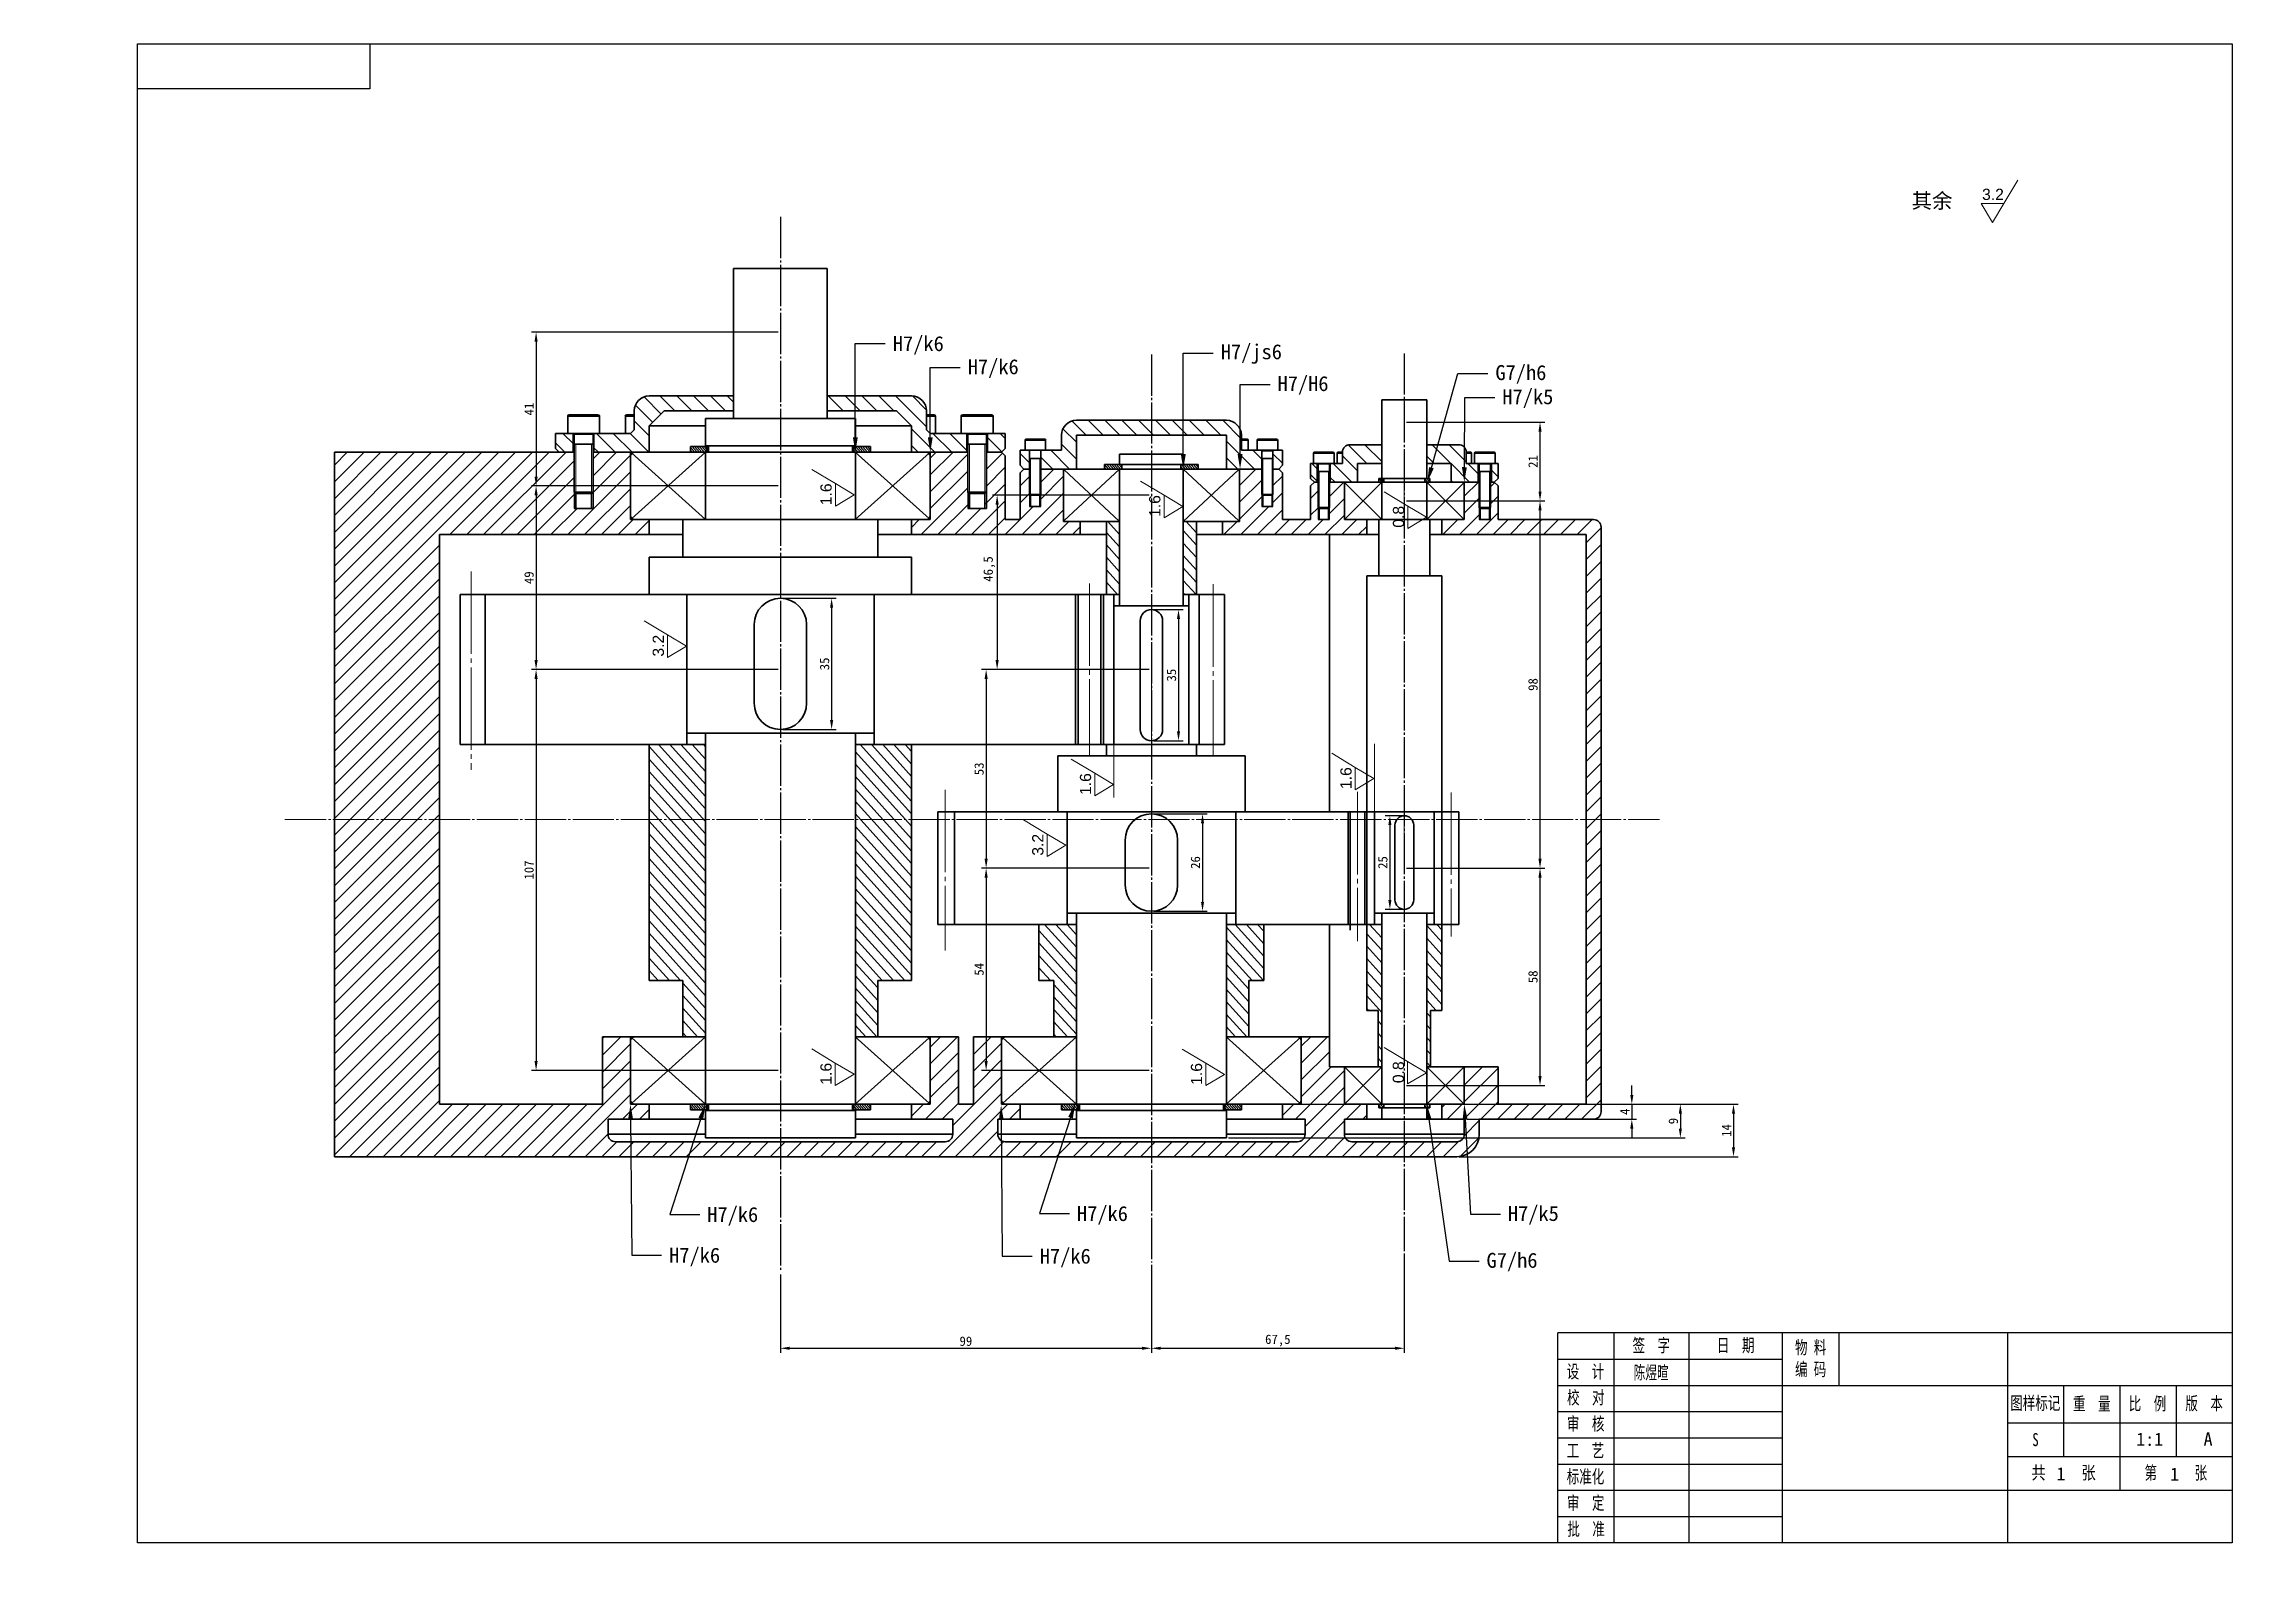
# Model space of a CAD drawing. Header units: millimetres. Extents: x 0 to 584, y 0 to 410.
import ezdxf
from ezdxf import colors
from ezdxf.entities.mleader import LeaderData, LeaderLine
from ezdxf.math import Vec2, Vec3

# ---------------------------------------------------------------- set-up
doc = ezdxf.new("R2010")
doc.units = ezdxf.units.MM
doc.linetypes.add('JIS_08_11', pattern=[12.8, 11, -0.6, 0.6, -0.6])
for name, color, linetype in [('Default', 7, 'Continuous'), ('内六角圆柱头螺钉-GBT70.1', 7, 'Continuous'), ('卡簧1', 7, 'Continuous'), ('卡簧3', 7, 'Continuous'), ('卡簧3_(2)', 7, 'Continuous'), ('图框', 7, 'Continuous'), ('套筒1', 7, 'Continuous'), ('套筒2', 7, 'Continuous'), ('套筒3', 7, 'Continuous'), ('套筒4', 7, 'Continuous'), ('端盖', 7, 'Continuous'), ('端盖2', 7, 'Continuous'), ('端盖3', 7, 'Continuous'), ('轴1', 7, 'Continuous'), ('轴2', 7, 'Continuous'), ('轴3', 7, 'Continuous'), ('轴承1', 7, 'Continuous'), ('轴承2', 7, 'Continuous'), ('轴承3', 7, 'Continuous'), ('零件4齿轮T2', 7, 'Continuous'), ('齿轮T1', 7, 'Continuous'), ('齿轮T3', 7, 'Continuous'), ('齿轮T4', 7, 'Continuous'), ('齿轮箱', 7, 'Continuous')]:
    doc.layers.add(name, color=color, linetype=linetype)
doc.styles.add('SEACAD_Arial', font='arial.ttf')
doc.dimstyles.new('ISO-25', dxfattribs={"dimtxt": 2.5, "dimasz": 2.5, "dimexe": 1.25, "dimexo": 0.625, "dimtad": 1, "dimtxsty": 'Standard', "dimcen": 2.5, "dimadec": 0, "dimazin": 0, "dimtfac": 1, "dimtmove": 0, "dimatfit": 3, "dimfxl": 1, "dimarcsym": 0})

msp = doc.modelspace()

# ---------------------------------------------------------------- texts
at = {"lineweight": 20, "insert": (498.418, 370.107), "char_height": 4, "attachment_point": 1}
msp.add_mtext_dynamic_manual_height_columns('{\\fSimSun|b0|i0|c134|p34;其余}', width=13.85734, gutter_width=20, heights=[0], dxfattribs=at)
at = {"lineweight": 20, "ltscale": 2, "insert": (517.24, 371.318), "char_height": 3, "attachment_point": 1, "style": 'SEACAD_Arial'}
msp.add_mtext_dynamic_manual_height_columns('3.2', width=6.0882, gutter_width=20, heights=[3.987], dxfattribs=at)
at = {"lineweight": 20, "ltscale": 2, "char_height": 3, "attachment_point": 1, "rotation": 90, "style": 'SEACAD_Arial'}
for s, insert in [('1.6', (207.253, 286.859)), ('1.6', (294.976, 283.735)), ('0.8', (360.017, 280.862)), ('3.2', (162.49, 246.458)), ('1.6', (345.992, 211.119)), ('1.6', (276.499, 209.534)), ('3.2', (263.76, 193.337)), ('1.6', (207.243, 132.226)), ('1.6', (306.113, 132.193)), ('0.8', (359.98, 132.639))]:
    msp.add_mtext_dynamic_manual_height_columns(s, width=6.0882, gutter_width=20, heights=[3.987], dxfattribs=dict(at, insert=insert))
at = {"layer": '图框', "char_height": 3.5, "attachment_point": 5, "style": 'SEACAD_Arial'}
for s, insert, width in [('{\\f宋体|b0||i0||c0|p34;\\C7;\\H3.5;\\W0.7;签  字}', (428.965, 62.483), 19.96692), ('{\\f宋体|b0||i0||c0|p34;\\C7;\\H3.5;\\W0.7;日  期}', (451.498, 62.505), 25.04697), ('{\\f宋体|b0||i0||c0|p34;\\C7;\\H3.5;\\W0.7;物 料\\P}{\\f宋体|b0||i0||c0|p34;\\C7;\\H3.5;\\W0.7;编 码\\P}', (471.501, 59.027), 14.97053), ('{\\f宋体|b0||i0||c0|p34;\\C7;\\H3.5;\\W0.7;设  计}', (411.404, 55.493), 14.85119), ('{\\f宋体|b0||i0||c0|p34;\\C7;\\H3.5;\\W0.7;校  对}', (411.505, 48.562), 14.89547), ('{\\f宋体|b0||i0||c0|p34;\\C7;\\H3.5;\\W0.7;图样标记}', (531.443, 47.088), 14.83009), ('{\\f宋体|b0||i0||c0|p34;\\C7;\\H3.5;\\W0.7;重  量}', (546.504, 46.971), 14.90958), ('{\\f宋体|b0||i0||c0|p34;\\C7;\\H3.5;\\W0.7;比  例}', (561.387, 46.943), 14.95366), ('{\\f宋体|b0||i0||c0|p34;\\C7;\\H3.5;\\W0.7;版  本}', (576.496, 46.999), 15.0267), ('{\\f宋体|b0||i0||c0|p34;\\C7;\\H3.5;\\W0.7;审  核}', (411.466, 41.557), 14.97417), ('{\\f宋体|b0||i0||c0|p34;\\C7;\\H3.5;\\W0.7;工  艺}', (411.404, 34.474), 14.85119), ('{\\f宋体|b0||i0||c0|p34;\\C7;\\H3.5;\\W0.7;S}', (531.499, 37.501), 14.99928), ('{\\f宋体|b0||i0||c0|p34;\\C7;\\H3.5;\\W0.7;标准化}', (411.422, 27.476), 14.8165), ('{\\f宋体|b0||i0||c0|p34;\\C7;\\H3.5;\\W0.8;共     张}', (538.995, 28.503), 29.99971), ('{\\f宋体|b0||i0||c0|p34;\\C7;\\H3.5;\\W0.7;第      张}', (568.952, 28.47), 29.90382), ('{\\f宋体|b0||i0||c0|p34;\\C7;\\H3.5;\\W0.7;审  定}', (411.483, 20.442), 14.93948), ('{\\f宋体|b0||i0||c0|p34;\\C7;\\H3.5;\\W0.7;批  准}', (411.58, 13.472), 14.9364)]:
    msp.add_mtext(s, dxfattribs=dict(at, insert=insert, width=width))

# ---------------------------------------------------------------- blocks, each defined once
blk = doc.blocks.new('SE4')
at = {"layer": '卡簧1', "linetype": 'Continuous'}
h = blk.add_hatch(dxfattribs=at)
h.set_pattern_fill('LINE', scale=1.5748, angle=135, style=0)
h.paths.add_polyline_path([(232.97, 316.52), (232.72, 316.52), (232.32, 316.52), (232.32, 316.02), (232.72, 316.02), (232.97, 316.02)])
h = blk.add_hatch(dxfattribs=at)
h.set_pattern_fill('LINE', scale=1.5748, angle=45, style=0)
h.paths.add_polyline_path([(238.47, 232.52), (238.72, 232.52), (239.12, 232.52), (239.12, 233.02), (238.72, 233.02), (238.47, 233.02)])
at = {"layer": '卡簧3', "linetype": 'Continuous'}
h = blk.add_hatch(dxfattribs=at)
h.set_pattern_fill('LINE', scale=3.1496, angle=45, style=0)
h.paths.add_polyline_path([(198.04, 318.37), (197.72, 318.37), (195.72, 318.37), (195.72, 317.77), (197.72, 317.77), (198.04, 317.77)])
h = blk.add_hatch(dxfattribs=at)
h.set_pattern_fill('LINE', scale=3.1496, angle=45, style=0)
h.paths.add_polyline_path([(208.22, 318.37), (206.22, 318.37), (205.89, 318.37), (205.89, 317.77), (206.22, 317.77), (208.22, 317.77)])
at = {"layer": '卡簧3_(2)', "linetype": 'Continuous'}
h = blk.add_hatch(dxfattribs=at)
h.set_pattern_fill('LINE', scale=3.1496, angle=135, style=0)
h.paths.add_polyline_path([(142.67, 320.77), (140.47, 320.77), (140.47, 320.02), (142.47, 320.02), (142.67, 320.02)])
h = blk.add_hatch(dxfattribs=at)
h.set_pattern_fill('LINE', scale=3.1496, angle=135, style=0)
h.paths.add_polyline_path([(162.27, 320.77), (162.27, 320.02), (162.47, 320.02), (164.47, 320.02), (164.47, 320.77)])
h = blk.add_hatch(dxfattribs=at)
h.set_pattern_fill('LINE', scale=3.1496, angle=45, style=0)
h.paths.add_polyline_path([(142.67, 232.27), (142.67, 233.02), (142.47, 233.02), (140.47, 233.02), (140.47, 232.27)])
at = {"layer": '卡簧3_(2)', "linetype": 'Continuous', "lineweight": 30}
h = blk.add_hatch(dxfattribs=at)
h.set_pattern_fill('LINE', scale=3.1496, angle=45, style=0)
h.paths.add_polyline_path([(162.27, 232.27), (164.47, 232.27), (164.47, 233.02), (162.47, 233.02), (162.27, 233.02)])
at = {"layer": '卡簧3_(2)', "linetype": 'Continuous'}
h = blk.add_hatch(dxfattribs=at)
h.set_pattern_fill('LINE', scale=3.1496, angle=135, style=0)
h.paths.add_polyline_path([(211.77, 232.27), (213.97, 232.27), (213.97, 233.02), (211.97, 233.02), (211.77, 233.02)])
at = {"layer": '端盖3', "linetype": 'Continuous'}
h = blk.add_hatch(dxfattribs=at)
h.set_pattern_fill('LINE', scale=1.5748, angle=135, style=0)
h.paths.add_polyline_path([(223.72, 316.02), (224.09, 316.02), (224.09, 318.52), (223.59, 318.52), (223.22, 318.52), (223.22, 316.52)])
at = {"lineweight": 20}
for p, q in [((125.18, 314.52), (125.18, 321.09)), ((127.25, 314.52), (127.25, 321.09)), ((177.68, 314.52), (177.68, 321.09)), ((179.75, 314.52), (179.75, 321.09)), ((185.85, 314.27), (185.85, 319.17)), ((187.08, 314.27), (187.08, 319.17)), ((216.85, 314.27), (216.85, 319.17)), ((218.08, 314.27), (218.08, 319.17)), ((224.35, 312.52), (224.35, 317.42)), ((225.58, 312.52), (225.58, 317.42)), ((245.85, 312.52), (245.85, 317.42)), ((247.08, 312.52), (247.08, 317.42)), ((185.72, 314.37), (185.72, 312.77)), ((187.22, 314.37), (187.22, 312.77)), ((216.69, 314.37), (216.69, 312.77)), ((218.19, 314.37), (218.19, 312.77)), ((224.22, 312.62), (224.22, 311.02)), ((225.72, 312.62), (225.72, 311.02)), ((245.7, 311.02), (245.7, 312.62)), ((247.2, 312.62), (247.2, 311.02))]:
    blk.add_line(p, q, dxfattribs=at)
at = {"lineweight": 30}
for p, q in [((187.22, 319.17), (185.72, 319.17)), ((185.85, 314.27), (185.72, 314.37)), ((187.08, 314.27), (187.22, 314.37)), ((190.22, 310.77), (190.22, 311.02)), ((192.47, 310.77), (190.22, 310.77)), ((211.47, 310.77), (213.72, 310.77)), ((213.72, 310.77), (213.72, 311.02)), ((111.22, 301.02), (109.72, 301.02)), ((109.72, 301.02), (109.72, 281.02)), ((111.22, 301.02), (113.09, 301.02)), ((113.09, 301.02), (113.09, 281.02)), ((193.72, 301.02), (191.84, 301.02)), ((191.84, 301.02), (191.84, 281.02)), ((193.72, 301.02), (192.22, 301.02)), ((192.22, 301.02), (192.22, 281.02)), ((193.72, 301.02), (195.22, 301.02)), ((193.72, 301.02), (195.59, 301.02)), ((195.22, 301.02), (195.22, 281.02)), ((195.59, 301.02), (195.59, 281.02)), ((208.34, 281.02), (208.34, 301.02)), ((210.22, 301.02), (211.72, 301.02)), ((211.72, 301.02), (211.72, 281.02)), ((111.22, 281.02), (109.72, 281.02)), ((210.22, 281.02), (208.34, 281.02)), ((210.22, 281.02), (211.72, 281.02)), ((174.47, 272.02), (173.47, 272.02)), ((173.47, 272.02), (173.47, 257.02)), ((174.47, 272.02), (175.72, 272.02)), ((175.72, 272.02), (175.72, 257.02)), ((229.47, 272.02), (228.22, 272.02)), ((228.22, 272.02), (228.22, 257.02)), ((229.47, 272.02), (228.47, 272.02)), ((228.47, 272.02), (228.47, 256.26)), ((229.47, 272.02), (230.47, 272.02)), ((229.47, 272.02), (230.72, 272.02)), ((230.47, 272.02), (230.47, 257.02)), ((230.72, 272.02), (230.72, 257.02)), ((240.72, 272.02), (240.72, 257.02)), ((241.97, 272.02), (242.97, 272.02)), ((242.97, 272.02), (242.97, 257.02)), ((173.47, 257.02), (174.47, 257.02)), ((242.97, 257.02), (241.97, 257.02))]:
    blk.add_line(p, q, dxfattribs=at)
for p, q in [((124.97, 314.69), (124.97, 312.52)), ((127.47, 314.69), (127.47, 312.52)), ((177.47, 314.69), (177.47, 312.52)), ((179.97, 314.69), (179.97, 312.52))]:
    blk.add_line(p, q)
at = {"linetype": 'JIS_08_11', "lineweight": 30}
for p, q in [((177.68, 312.52), (177.47, 312.52)), ((179.75, 312.52), (179.97, 312.52)), ((229.47, 272.02), (228.47, 272.02)), ((229.47, 272.02), (230.72, 272.02)), ((241.97, 272.02), (240.72, 272.02))]:
    blk.add_line(p, q, dxfattribs=at)
at = {"linetype": 'JIS_08_11', "lineweight": 20}
for p, q in [((111.22, 304.11), (111.22, 277.64)), ((193.72, 302.52), (193.72, 279.52)), ((210.22, 302.39), (210.22, 279.52)), ((174.47, 274.98), (174.47, 253.52)), ((229.47, 274.68), (229.47, 254.76)), ((241.97, 274.61), (241.97, 255.42))]:
    blk.add_line(p, q, dxfattribs=at)
at = {"layer": '内六角圆柱头螺钉-GBT70.1', "color": 7, "linetype": 'Continuous', "lineweight": 30}
for p, q in [((128.34, 324.81), (124.09, 324.81)), ((124.09, 324.81), (124.09, 322.52)), ((128.13, 325.02), (124.3, 325.02)), ((128.34, 322.52), (128.34, 324.81)), ((132.97, 324.81), (131.78, 324.81)), ((131.78, 324.81), (131.78, 322.52)), ((131.99, 325.02), (132.97, 325.02)), ((171.97, 325.02), (172.94, 325.02)), ((173.15, 324.81), (171.97, 324.81)), ((173.15, 322.52), (173.15, 324.81)), ((176.59, 324.81), (180.84, 324.81)), ((176.59, 324.81), (176.59, 322.52)), ((176.8, 325.02), (180.63, 325.02)), ((180.84, 322.52), (180.84, 324.81)), ((128.34, 322.52), (124.09, 322.52)), ((127.47, 322.42), (124.97, 322.42)), ((124.97, 322.42), (124.97, 321.09)), ((127.47, 321.09), (127.47, 322.42)), ((176.59, 322.52), (180.84, 322.52)), ((177.47, 322.42), (179.97, 322.42)), ((177.47, 322.42), (177.47, 321.09)), ((179.97, 321.09), (179.97, 322.42)), ((185.11, 321.63), (187.86, 321.63)), ((185.11, 321.63), (185.11, 320.27)), ((185.25, 321.77), (187.73, 321.77)), ((187.86, 320.27), (187.86, 321.63)), ((213.97, 321.77), (214.74, 321.77)), ((213.97, 321.63), (214.88, 321.63)), ((214.88, 320.27), (214.88, 321.63)), ((216.07, 321.63), (218.82, 321.63)), ((216.07, 321.63), (216.07, 320.27)), ((216.21, 321.77), (218.68, 321.77)), ((218.82, 320.27), (218.82, 321.63)), ((124.97, 321.09), (124.97, 314.69)), ((127.47, 321.09), (124.97, 321.09)), ((127.47, 314.69), (127.47, 321.09)), ((177.47, 321.09), (177.47, 314.69)), ((179.97, 321.09), (177.47, 321.09)), ((179.97, 314.69), (179.97, 321.09)), ((185.4, 320.27), (187.57, 320.27)), ((216.07, 320.27), (218.82, 320.27)), ((216.69, 320.22), (218.19, 320.22)), ((216.69, 320.22), (216.69, 319.17)), ((216.69, 319.17), (216.69, 314.37)), ((218.19, 319.17), (216.69, 319.17)), ((218.19, 319.17), (218.19, 320.22)), ((218.19, 314.37), (218.19, 319.17)), ((223.59, 319.88), (226.34, 319.88)), ((223.59, 319.88), (223.59, 318.52)), ((223.59, 318.52), (226.34, 318.52)), ((223.73, 320.02), (226.2, 320.02)), ((224.22, 318.47), (225.72, 318.47)), ((224.22, 318.47), (224.22, 317.42)), ((225.72, 317.42), (225.72, 318.47)), ((226.34, 318.52), (226.34, 319.88)), ((226.74, 319.88), (227.47, 319.88)), ((226.74, 319.88), (226.74, 318.52)), ((226.88, 320.02), (227.47, 320.02)), ((243.97, 320.02), (244.56, 320.02)), ((243.97, 319.88), (244.69, 319.88)), ((244.69, 318.52), (244.69, 319.88)), ((245.08, 319.88), (247.83, 319.88)), ((245.08, 319.88), (245.08, 318.52)), ((245.08, 318.52), (247.83, 318.52)), ((245.21, 320.02), (247.69, 320.02)), ((245.7, 318.47), (247.2, 318.47)), ((245.7, 318.47), (245.7, 317.42)), ((247.2, 317.42), (247.2, 318.47)), ((247.83, 318.52), (247.83, 319.88)), ((224.22, 317.42), (224.22, 312.62)), ((225.72, 317.42), (224.22, 317.42)), ((225.72, 312.62), (225.72, 317.42)), ((245.7, 317.42), (245.7, 312.62)), ((247.2, 317.42), (245.7, 317.42)), ((247.2, 312.62), (247.2, 317.42)), ((127.47, 314.69), (124.97, 314.69)), ((124.97, 314.69), (125.13, 314.52)), ((127.3, 314.52), (125.13, 314.52)), ((127.3, 314.52), (127.47, 314.69)), ((177.47, 314.69), (179.97, 314.69)), ((177.47, 314.69), (177.63, 314.52)), ((177.63, 314.52), (179.8, 314.52)), ((179.8, 314.52), (179.97, 314.69)), ((185.72, 314.37), (187.22, 314.37)), ((185.85, 314.27), (187.08, 314.27)), ((216.69, 314.37), (218.19, 314.37)), ((216.69, 314.37), (216.79, 314.27)), ((216.79, 314.27), (218.09, 314.27)), ((218.09, 314.27), (218.19, 314.37)), ((224.22, 312.62), (225.72, 312.62)), ((224.22, 312.62), (224.32, 312.52)), ((224.32, 312.52), (225.62, 312.52)), ((225.62, 312.52), (225.72, 312.62)), ((245.7, 312.62), (247.2, 312.62)), ((245.7, 312.62), (245.8, 312.52)), ((245.8, 312.52), (247.1, 312.52)), ((247.1, 312.52), (247.2, 312.62))]:
    blk.add_line(p, q, dxfattribs=at)
for centre, radius, start, end in [((124.3, 324.81), 0.213, 90, 180), ((128.13, 324.81), 0.213, 0, 90), ((131.99, 324.81), 0.213, 90, 180), ((172.94, 324.81), 0.212, 0, 90), ((176.8, 324.81), 0.213, 90, 180), ((180.63, 324.81), 0.212, 0, 90), ((124.87, 322.42), 0.1, 0, 90), ((127.57, 322.42), 0.1, 90, 180), ((177.37, 322.42), 0.1, 0, 90), ((180.07, 322.42), 0.1, 90, 180), ((185.25, 321.63), 0.137, 90, 180), ((187.73, 321.63), 0.138, 0, 90), ((214.74, 321.63), 0.138, 0, 90), ((216.21, 321.63), 0.137, 90, 180), ((218.68, 321.63), 0.138, 0, 90), ((216.64, 320.22), 0.05, 0, 90), ((218.24, 320.22), 0.05, 90, 180), ((223.73, 319.88), 0.137, 90, 180), ((224.17, 318.47), 0.05, 0, 90), ((225.77, 318.47), 0.05, 90, 180), ((226.2, 319.88), 0.138, 0, 90), ((226.88, 319.88), 0.137, 90, 180), ((244.56, 319.88), 0.137, 0, 90), ((245.21, 319.88), 0.137, 90, 180), ((245.65, 318.47), 0.05, 0, 90), ((247.25, 318.47), 0.05, 90, 180), ((247.69, 319.88), 0.137, 0, 90)]:
    blk.add_arc(centre, radius, start, end, dxfattribs=at)
at = {"layer": '卡簧1', "color": 7, "linetype": 'Continuous', "lineweight": 30}
for p, q in [((232.97, 316.52), (232.32, 316.52)), ((232.32, 316.52), (232.32, 316.02)), ((232.97, 316.02), (232.32, 316.02)), ((232.97, 316.52), (232.97, 316.02)), ((238.47, 316.02), (238.47, 316.52)), ((238.47, 316.52), (239.12, 316.52)), ((239.12, 316.02), (238.47, 316.02)), ((239.12, 316.02), (239.12, 316.52)), ((232.32, 233.02), (232.97, 233.02)), ((232.32, 233.02), (232.32, 232.52)), ((232.32, 232.52), (232.97, 232.52)), ((232.97, 233.02), (232.97, 232.52)), ((238.47, 232.52), (238.47, 233.02)), ((238.47, 233.02), (239.12, 233.02)), ((238.47, 232.52), (239.12, 232.52)), ((239.12, 232.52), (239.12, 233.02))]:
    blk.add_line(p, q, dxfattribs=at)
at = {"layer": '卡簧3', "color": 7, "linetype": 'Continuous', "lineweight": 30}
for p, q in [((198.04, 318.37), (195.72, 318.37)), ((195.72, 318.37), (195.72, 317.77)), ((198.04, 318.37), (198.04, 317.77)), ((208.22, 318.37), (205.89, 318.37)), ((205.89, 317.77), (205.89, 318.37)), ((208.22, 317.77), (208.22, 318.37)), ((198.04, 317.77), (195.72, 317.77)), ((208.22, 317.77), (205.89, 317.77))]:
    blk.add_line(p, q, dxfattribs=at)
at = {"layer": '卡簧3_(2)', "color": 7, "linetype": 'Continuous', "lineweight": 30}
for p, q in [((140.47, 320.02), (140.47, 320.77)), ((142.67, 320.77), (140.47, 320.77)), ((142.67, 320.02), (140.47, 320.02)), ((142.67, 320.02), (142.67, 320.77)), ((142.67, 320.77), (142.82, 320.77)), ((142.82, 320.77), (142.82, 320.02)), ((162.07, 320.77), (162.27, 320.77)), ((162.27, 320.77), (162.27, 320.02)), ((164.47, 320.77), (162.27, 320.77)), ((164.47, 320.02), (162.27, 320.02)), ((164.47, 320.77), (164.47, 320.02)), ((140.47, 232.27), (140.47, 233.02)), ((140.47, 233.02), (142.67, 233.02)), ((140.47, 232.27), (142.67, 232.27)), ((142.67, 232.27), (142.67, 233.02)), ((142.87, 232.27), (142.67, 232.27)), ((162.27, 232.27), (162.07, 232.27)), ((162.27, 233.02), (162.27, 232.27)), ((162.27, 233.02), (164.47, 233.02)), ((162.27, 232.27), (164.47, 232.27)), ((164.47, 233.02), (164.47, 232.27)), ((189.97, 232.27), (189.97, 233.02)), ((189.97, 233.02), (192.17, 233.02)), ((189.97, 232.27), (192.17, 232.27)), ((192.17, 232.27), (192.17, 233.02)), ((192.37, 232.27), (192.17, 232.27)), ((211.77, 232.27), (211.57, 232.27)), ((211.77, 233.02), (211.77, 232.27)), ((211.77, 233.02), (213.97, 233.02)), ((211.77, 232.27), (213.97, 232.27)), ((213.97, 233.02), (213.97, 232.27))]:
    blk.add_line(p, q, dxfattribs=at)
at = {"layer": '套筒1', "color": 7, "linetype": 'Continuous', "lineweight": 30}
for p, q in [((197.72, 310.77), (195.97, 310.77)), ((195.97, 310.77), (195.97, 301.02)), ((197.72, 310.77), (197.72, 301.02)), ((207.97, 310.77), (206.22, 310.77)), ((206.22, 301.02), (206.22, 310.77)), ((207.97, 301.02), (207.97, 310.77)), ((197.72, 301.02), (195.97, 301.02)), ((207.97, 301.02), (206.22, 301.02))]:
    blk.add_line(p, q, dxfattribs=at)
at = {"layer": '套筒2', "color": 7, "linetype": 'Continuous', "lineweight": 30}
for p, q in [((191.97, 257.02), (186.97, 257.02)), ((186.97, 257.02), (186.97, 249.52)), ((191.97, 257.02), (191.97, 242.02)), ((216.97, 257.02), (211.97, 257.02)), ((211.97, 242.02), (211.97, 257.02)), ((216.97, 249.52), (216.97, 257.02)), ((188.97, 249.52), (186.97, 249.52)), ((188.97, 249.52), (188.97, 242.02)), ((216.97, 249.52), (214.97, 249.52)), ((214.97, 242.02), (214.97, 249.52)), ((191.97, 242.02), (188.97, 242.02)), ((214.97, 242.02), (211.97, 242.02))]:
    blk.add_line(p, q, dxfattribs=at)
at = {"layer": '套筒3', "color": 7, "linetype": 'Continuous', "lineweight": 30}
for p, q in [((142.47, 281.02), (134.97, 281.02)), ((134.97, 281.02), (134.97, 249.52)), ((142.47, 281.02), (142.47, 242.02)), ((169.97, 281.02), (162.47, 281.02)), ((162.47, 242.02), (162.47, 281.02)), ((169.97, 249.52), (169.97, 281.02)), ((139.47, 249.52), (134.97, 249.52)), ((139.47, 242.02), (139.47, 249.52)), ((169.97, 249.52), (165.47, 249.52)), ((165.47, 249.52), (165.47, 242.02)), ((139.47, 242.02), (142.47, 242.02)), ((162.47, 242.02), (165.47, 242.02))]:
    blk.add_line(p, q, dxfattribs=at)
at = {"layer": '套筒4', "color": 7, "linetype": 'Continuous', "lineweight": 30}
for p, q in [((232.72, 257.02), (230.72, 257.02)), ((230.72, 245.52), (230.72, 257.02)), ((232.72, 257.02), (232.72, 238.02)), ((238.72, 238.02), (238.72, 257.02)), ((240.72, 257.02), (238.72, 257.02)), ((240.72, 257.02), (240.72, 245.52)), ((232.22, 245.52), (230.72, 245.52)), ((232.22, 245.52), (232.22, 238.02)), ((240.72, 245.52), (239.22, 245.52)), ((239.22, 238.02), (239.22, 245.52)), ((232.22, 238.02), (232.72, 238.02)), ((238.72, 238.02), (239.22, 238.02))]:
    blk.add_line(p, q, dxfattribs=at)
at = {"layer": '端盖', "color": 7, "linetype": 'Continuous', "lineweight": 30}
for p, q in [((146.22, 327.52), (134.97, 327.52)), ((146.22, 327.52), (146.22, 325.52)), ((158.72, 325.52), (158.72, 327.52)), ((169.97, 327.52), (158.72, 327.52)), ((132.97, 323.02), (132.97, 325.52)), ((134.97, 323.52), (136.97, 325.52)), ((146.22, 325.52), (136.97, 325.52)), ((167.97, 325.52), (158.72, 325.52)), ((167.97, 325.52), (169.97, 323.52)), ((171.97, 325.52), (171.97, 323.02)), ((122.47, 322.52), (124.09, 322.52)), ((122.47, 320.52), (122.47, 322.52)), ((124.84, 322.52), (124.84, 320.02)), ((127.59, 320.02), (127.59, 322.52)), ((128.34, 322.52), (132.47, 322.52)), ((132.97, 323.02), (132.47, 322.52)), ((142.47, 323.52), (134.97, 323.52)), ((134.97, 323.52), (134.97, 320.02)), ((169.97, 323.52), (162.47, 323.52)), ((169.97, 320.02), (169.97, 323.52)), ((172.47, 322.52), (171.97, 323.02)), ((172.47, 322.52), (176.59, 322.52)), ((177.34, 322.52), (177.34, 320.02)), ((180.09, 320.02), (180.09, 322.52)), ((180.84, 322.52), (182.47, 322.52)), ((182.47, 322.52), (182.47, 320.52)), ((122.97, 320.02), (122.47, 320.52)), ((122.97, 320.02), (124.84, 320.02)), ((127.59, 320.02), (134.97, 320.02)), ((169.97, 320.02), (177.34, 320.02)), ((180.09, 320.02), (181.97, 320.02)), ((182.47, 320.52), (181.97, 320.02))]:
    blk.add_line(p, q, dxfattribs=at)
for centre, start, end in [((134.97, 325.52), 90, 180), ((169.97, 325.52), 0, 90)]:
    blk.add_arc(centre, 2, start, end, dxfattribs=at)
at = {"layer": '端盖2', "color": 7, "linetype": 'Continuous', "lineweight": 30}
for p, q in [((211.97, 324.27), (191.97, 324.27)), ((189.97, 320.27), (189.97, 322.27)), ((191.97, 322.27), (191.97, 317.77)), ((211.97, 322.27), (191.97, 322.27)), ((211.97, 317.77), (211.97, 322.27)), ((213.97, 322.27), (213.97, 320.27)), ((184.47, 320.27), (184.47, 318.27)), ((185.4, 320.27), (184.47, 320.27)), ((189.97, 320.27), (187.57, 320.27)), ((216.07, 320.27), (213.97, 320.27)), ((219.47, 320.27), (218.82, 320.27)), ((219.47, 318.27), (219.47, 320.27)), ((184.97, 317.77), (184.47, 318.27)), ((185.72, 317.77), (184.97, 317.77)), ((191.97, 317.77), (187.22, 317.77)), ((216.69, 317.77), (211.97, 317.77)), ((218.97, 317.77), (218.19, 317.77)), ((219.47, 318.27), (218.97, 317.77))]:
    blk.add_line(p, q, dxfattribs=at)
for centre, start, end in [((191.97, 322.27), 90, 180), ((211.97, 322.27), 0, 90)]:
    blk.add_arc(centre, 2, start, end, dxfattribs=at)
at = {"layer": '端盖3', "color": 7, "linetype": 'Continuous', "lineweight": 30}
for p, q in [((223.22, 316.52), (223.22, 318.52)), ((223.22, 318.52), (223.59, 318.52)), ((224.09, 318.52), (224.09, 316.02)), ((225.84, 316.02), (225.84, 318.52)), ((226.34, 318.52), (227.47, 318.52)), ((227.47, 318.52), (227.47, 320.02)), ((232.72, 321.02), (228.47, 321.02)), ((232.72, 318.52), (229.47, 318.52)), ((229.47, 318.52), (229.47, 316.02)), ((232.72, 321.02), (232.72, 318.52)), ((242.97, 321.02), (238.72, 321.02)), ((238.72, 318.52), (238.72, 321.02)), ((241.97, 318.52), (238.72, 318.52)), ((241.97, 316.02), (241.97, 318.52)), ((243.97, 320.02), (243.97, 318.52)), ((243.97, 318.52), (245.08, 318.52)), ((245.58, 318.52), (245.58, 316.02)), ((247.33, 316.02), (247.33, 318.52)), ((247.83, 318.52), (248.22, 318.52)), ((248.22, 318.52), (248.22, 316.52)), ((223.72, 316.02), (223.22, 316.52)), ((223.72, 316.02), (224.09, 316.02)), ((225.84, 316.02), (229.47, 316.02)), ((241.97, 316.02), (245.58, 316.02)), ((247.33, 316.02), (247.72, 316.02)), ((248.22, 316.52), (247.72, 316.02))]:
    blk.add_line(p, q, dxfattribs=at)
for centre, start, end in [((228.47, 320.02), 90, 180), ((242.97, 320.02), 0, 90)]:
    blk.add_arc(centre, 1, start, end, dxfattribs=at)
at = {"layer": '轴1', "color": 7, "linetype": 'Continuous', "lineweight": 30}
for p, q in [((197.72, 318.37), (197.72, 319.77)), ((206.22, 319.77), (197.72, 319.77)), ((198.04, 318.37), (197.72, 318.37)), ((198.04, 317.77), (198.04, 318.37)), ((206.22, 318.37), (205.89, 318.37)), ((205.89, 318.37), (205.89, 317.77)), ((206.22, 319.77), (206.22, 318.37)), ((198.04, 317.77), (197.72, 317.77)), ((197.72, 299.52), (197.72, 317.77)), ((206.22, 317.77), (205.89, 317.77)), ((206.22, 317.77), (206.22, 299.52)), ((197.72, 299.52), (196.97, 299.52)), ((196.97, 281.02), (196.97, 299.52)), ((206.97, 299.52), (206.22, 299.52)), ((206.97, 299.52), (206.97, 281.02)), ((196.97, 281.02), (195.97, 281.02)), ((195.97, 279.52), (195.97, 281.02)), ((207.97, 281.02), (206.97, 281.02)), ((207.97, 281.02), (207.97, 279.52)), ((195.97, 279.52), (189.47, 279.52)), ((189.47, 272.02), (189.47, 279.52)), ((214.47, 279.52), (207.97, 279.52)), ((214.47, 279.52), (214.47, 272.02)), ((190.72, 272.02), (189.47, 272.02)), ((190.72, 258.52), (190.72, 272.02)), ((214.47, 272.02), (213.22, 272.02)), ((213.22, 272.02), (213.22, 258.52)), ((191.97, 258.52), (190.72, 258.52)), ((191.97, 233.02), (191.97, 258.52)), ((213.22, 258.52), (211.97, 258.52)), ((211.97, 258.52), (211.97, 233.02)), ((191.97, 233.02), (192.37, 233.02)), ((191.97, 232.17), (192.37, 232.17)), ((191.97, 228.52), (191.97, 232.17)), ((192.37, 232.17), (192.37, 233.02)), ((211.57, 233.02), (211.97, 233.02)), ((211.57, 233.02), (211.57, 232.17)), ((211.57, 232.17), (211.97, 232.17)), ((211.97, 232.17), (211.97, 228.52)), ((191.97, 228.52), (211.97, 228.52))]:
    blk.add_line(p, q, dxfattribs=at)
at = {"layer": '轴2', "color": 7, "linetype": 'Continuous', "lineweight": 30}
for p, q in [((158.72, 344.52), (146.22, 344.52)), ((146.22, 324.52), (146.22, 344.52)), ((158.72, 344.52), (158.72, 324.52)), ((142.47, 320.87), (142.47, 324.52)), ((146.22, 324.52), (142.47, 324.52)), ((162.47, 324.52), (158.72, 324.52)), ((162.47, 324.52), (162.47, 320.87)), ((142.87, 320.87), (142.47, 320.87)), ((142.47, 311.02), (142.47, 320.02)), ((142.87, 320.02), (142.47, 320.02)), ((142.87, 320.02), (142.87, 320.87)), ((162.07, 320.87), (162.07, 320.02)), ((162.47, 320.87), (162.07, 320.87)), ((162.47, 320.02), (162.07, 320.02)), ((162.47, 320.02), (162.47, 311.02)), ((139.47, 306.02), (139.47, 311.02)), ((142.47, 311.02), (139.47, 311.02)), ((165.47, 311.02), (162.47, 311.02)), ((165.47, 311.02), (165.47, 306.02)), ((134.97, 301.02), (134.97, 306.02)), ((139.47, 306.02), (134.97, 306.02)), ((169.97, 306.02), (165.47, 306.02)), ((169.97, 306.02), (169.97, 301.02)), ((139.97, 301.02), (134.97, 301.02)), ((139.97, 282.52), (139.97, 301.02)), ((164.97, 301.02), (164.97, 282.52)), ((169.97, 301.02), (164.97, 301.02)), ((139.97, 282.52), (142.47, 282.52)), ((142.47, 233.02), (142.47, 282.52)), ((162.47, 282.52), (162.47, 233.02)), ((162.47, 282.52), (164.97, 282.52)), ((142.47, 233.02), (142.87, 233.02)), ((142.47, 228.52), (142.47, 232.17)), ((142.47, 232.17), (142.87, 232.17)), ((142.87, 232.17), (142.87, 233.02)), ((162.07, 233.02), (162.07, 232.17)), ((162.07, 233.02), (162.47, 233.02)), ((162.07, 232.17), (162.47, 232.17)), ((162.47, 232.17), (162.47, 228.52)), ((142.47, 228.52), (162.47, 228.52))]:
    blk.add_line(p, q, dxfattribs=at)
at = {"layer": '轴3', "color": 7, "linetype": 'Continuous', "lineweight": 30}
for p, q in [((232.72, 316.52), (232.72, 327.02)), ((238.72, 327.02), (232.72, 327.02)), ((238.72, 327.02), (238.72, 316.52)), ((232.97, 316.52), (232.72, 316.52)), ((232.72, 311.02), (232.72, 316.02)), ((232.97, 316.02), (232.72, 316.02)), ((232.97, 316.02), (232.97, 316.52)), ((238.47, 316.52), (238.47, 316.02)), ((238.72, 316.52), (238.47, 316.52)), ((238.72, 316.02), (238.47, 316.02)), ((238.72, 316.02), (238.72, 311.02)), ((232.32, 303.52), (232.32, 311.02)), ((232.72, 311.02), (232.32, 311.02)), ((239.12, 311.02), (238.72, 311.02)), ((239.12, 311.02), (239.12, 303.52)), ((230.72, 272.02), (230.72, 303.52)), ((232.32, 303.52), (230.72, 303.52)), ((240.72, 303.52), (239.12, 303.52)), ((240.72, 303.52), (240.72, 272.02)), ((231.72, 272.02), (230.72, 272.02)), ((231.72, 258.52), (231.72, 272.02)), ((239.72, 272.02), (239.72, 258.52)), ((240.72, 272.02), (239.72, 272.02)), ((232.72, 258.52), (231.72, 258.52)), ((232.72, 233.02), (232.72, 258.52)), ((238.72, 258.52), (238.72, 233.02)), ((239.72, 258.52), (238.72, 258.52)), ((232.72, 233.02), (232.97, 233.02)), ((232.72, 231.02), (232.72, 232.52)), ((232.72, 232.52), (232.97, 232.52)), ((238.72, 231.02), (232.72, 231.02)), ((232.97, 232.52), (232.97, 233.02)), ((238.47, 233.02), (238.47, 232.52)), ((238.47, 233.02), (238.72, 233.02)), ((238.47, 232.52), (238.72, 232.52)), ((238.72, 232.52), (238.72, 231.02))]:
    blk.add_line(p, q, dxfattribs=at)
at = {"layer": '轴承1', "color": 7, "linetype": 'Continuous', "lineweight": 30}
for p, q in [((132.47, 311.57), (132.47, 319.47)), ((133.02, 320.02), (142.47, 320.02)), ((142.47, 311.02), (142.47, 320.02)), ((162.47, 320.02), (171.92, 320.02)), ((162.47, 320.02), (162.47, 311.02)), ((172.47, 319.47), (172.47, 311.57)), ((133.02, 311.02), (142.47, 311.02)), ((162.47, 311.02), (171.92, 311.02)), ((132.47, 233.57), (132.47, 241.47)), ((133.02, 242.02), (142.47, 242.02)), ((142.47, 233.02), (142.47, 242.02)), ((162.47, 242.02), (171.92, 242.02)), ((162.47, 242.02), (162.47, 233.02)), ((172.47, 241.47), (172.47, 233.57)), ((181.97, 233.57), (181.97, 241.47)), ((182.52, 242.02), (191.97, 242.02)), ((191.97, 233.02), (191.97, 242.02)), ((211.97, 242.02), (221.42, 242.02)), ((211.97, 242.02), (211.97, 233.02)), ((221.97, 241.47), (221.97, 233.57)), ((133.02, 233.02), (142.47, 233.02)), ((162.47, 233.02), (171.92, 233.02)), ((182.52, 233.02), (191.97, 233.02)), ((211.97, 233.02), (221.42, 233.02))]:
    blk.add_line(p, q, dxfattribs=at)
for centre, start, end in [((133.02, 319.47), 90, 180), ((171.92, 319.47), 0, 90), ((133.02, 311.57), 180, 270), ((171.92, 311.57), 270, 0), ((133.02, 241.47), 90, 180), ((171.92, 241.47), 0, 90), ((182.52, 241.47), 90, 180), ((221.42, 241.47), 0, 90), ((133.02, 233.57), 180, 270), ((171.92, 233.57), 270, 0), ((182.52, 233.57), 180, 270), ((221.42, 233.57), 270, 0)]:
    blk.add_arc(centre, 0.55, start, end, dxfattribs=at)
at = {"layer": '轴承2', "color": 7, "linetype": 'Continuous', "lineweight": 30}
for p, q in [((190.22, 317.52), (190.22, 311.02)), ((190.47, 317.77), (197.72, 317.77)), ((197.72, 317.77), (197.72, 310.77)), ((206.22, 317.77), (213.47, 317.77)), ((206.22, 310.77), (206.22, 317.77)), ((213.72, 311.02), (213.72, 317.52)), ((190.47, 310.77), (197.72, 310.77)), ((206.22, 310.77), (213.47, 310.77))]:
    blk.add_line(p, q, dxfattribs=at)
for centre, start, end in [((190.47, 317.52), 90, 180), ((213.47, 317.52), 0, 90), ((190.47, 311.02), 180, 270), ((213.47, 311.02), 270, 0)]:
    blk.add_arc(centre, 0.25, start, end, dxfattribs=at)
at = {"layer": '轴承3', "color": 7, "linetype": 'Continuous', "lineweight": 30}
for p, q in [((227.72, 311.27), (227.72, 315.77)), ((227.97, 316.02), (232.72, 316.02)), ((232.72, 311.02), (232.72, 316.02)), ((238.72, 316.02), (243.47, 316.02)), ((238.72, 316.02), (238.72, 311.02)), ((243.72, 315.77), (243.72, 311.27)), ((227.97, 311.02), (232.72, 311.02)), ((238.72, 311.02), (243.47, 311.02)), ((227.72, 233.27), (227.72, 237.77)), ((227.97, 238.02), (232.72, 238.02)), ((232.72, 233.02), (232.72, 238.02)), ((238.72, 238.02), (243.47, 238.02)), ((238.72, 238.02), (238.72, 233.02)), ((243.72, 237.77), (243.72, 233.27)), ((227.97, 233.02), (232.72, 233.02)), ((238.72, 233.02), (243.47, 233.02))]:
    blk.add_line(p, q, dxfattribs=at)
for centre, start, end in [((227.97, 315.77), 90, 180), ((243.47, 315.77), 0, 90), ((227.97, 311.27), 180, 270), ((243.47, 311.27), 270, 0), ((227.97, 237.77), 90, 180), ((243.47, 237.77), 0, 90), ((227.97, 233.27), 180, 270), ((243.47, 233.27), 270, 0)]:
    blk.add_arc(centre, 0.25, start, end, dxfattribs=at)
at = {"layer": '零件4齿轮T2', "color": 7, "linetype": 'Continuous', "lineweight": 30}
for p, q in [((190.72, 272.02), (174.47, 272.02)), ((190.72, 272.02), (190.72, 257.02)), ((213.22, 257.02), (213.22, 272.02)), ((229.47, 272.02), (213.22, 272.02)), ((190.72, 257.02), (174.47, 257.02)), ((229.47, 257.02), (213.22, 257.02))]:
    blk.add_line(p, q, dxfattribs=at)
at = {"layer": '齿轮T1', "color": 7, "linetype": 'Continuous', "lineweight": 30}
for p, q in [((229.47, 272.02), (231.72, 272.02)), ((231.72, 272.02), (231.72, 257.02)), ((239.72, 257.02), (239.72, 272.02)), ((239.72, 272.02), (241.97, 272.02)), ((229.47, 257.02), (231.72, 257.02)), ((239.72, 257.02), (241.97, 257.02))]:
    blk.add_line(p, q, dxfattribs=at)
at = {"layer": '齿轮T3', "color": 7, "linetype": 'Continuous', "lineweight": 30}
for p, q in [((193.72, 301.02), (196.97, 301.02)), ((196.97, 301.02), (196.97, 281.02)), ((206.97, 281.02), (206.97, 301.02)), ((206.97, 301.02), (210.22, 301.02)), ((193.72, 281.02), (196.97, 281.02)), ((206.97, 281.02), (210.22, 281.02))]:
    blk.add_line(p, q, dxfattribs=at)
at = {"layer": '齿轮T4', "color": 7, "linetype": 'Continuous', "lineweight": 30}
for p, q in [((111.22, 301.02), (139.97, 301.02)), ((139.97, 301.02), (139.97, 281.02)), ((164.97, 281.02), (164.97, 301.02)), ((164.97, 301.02), (193.72, 301.02)), ((111.22, 281.02), (139.97, 281.02)), ((164.97, 281.02), (193.72, 281.02))]:
    blk.add_line(p, q, dxfattribs=at)
at = {"layer": '齿轮箱', "color": 7, "linetype": 'Continuous', "lineweight": 30}
for p, q in [((124.97, 320.02), (92.97, 320.02)), ((92.97, 226.02), (92.97, 320.02)), ((124.97, 320.02), (124.97, 314.69)), ((132.47, 320.02), (127.47, 320.02)), ((127.47, 320.02), (127.47, 314.69)), ((132.47, 320.02), (132.47, 311.02)), ((172.47, 311.02), (172.47, 320.02)), ((177.47, 320.02), (172.47, 320.02)), ((177.47, 314.69), (177.47, 320.02)), ((181.97, 320.02), (179.97, 320.02)), ((179.97, 314.69), (179.97, 320.02)), ((181.97, 320.02), (182.47, 319.52)), ((182.47, 319.52), (182.47, 311.02)), ((185.72, 314.37), (185.72, 320.27)), ((187.22, 314.37), (187.22, 320.27)), ((184.47, 317.27), (184.97, 317.77)), ((184.47, 311.02), (184.47, 317.27)), ((185.72, 317.77), (184.97, 317.77)), ((190.22, 317.77), (187.22, 317.77)), ((190.22, 311.02), (190.22, 317.77)), ((213.72, 317.77), (213.72, 311.02)), ((216.69, 317.77), (213.72, 317.77)), ((218.97, 317.77), (218.19, 317.77)), ((218.97, 317.77), (219.47, 317.27)), ((219.47, 317.27), (219.47, 311.02)), ((223.22, 315.52), (223.72, 316.02)), ((223.22, 311.02), (223.22, 315.52)), ((224.22, 316.02), (223.72, 316.02)), ((224.22, 316.02), (224.22, 312.62)), ((227.72, 316.02), (225.72, 316.02)), ((225.72, 316.02), (225.72, 312.62)), ((227.72, 316.02), (227.72, 311.02)), ((243.72, 311.02), (243.72, 316.02)), ((245.7, 316.02), (243.72, 316.02)), ((247.72, 316.02), (247.2, 316.02)), ((247.72, 316.02), (248.22, 315.52)), ((248.22, 315.52), (248.22, 311.02)), ((124.97, 312.52), (125.18, 312.52)), ((125.18, 314.52), (125.18, 312.52)), ((127.25, 312.52), (125.18, 312.52)), ((127.25, 312.52), (127.25, 314.52)), ((127.25, 312.52), (127.47, 312.52)), ((177.68, 314.52), (177.68, 312.52)), ((179.75, 312.52), (177.68, 312.52)), ((179.75, 312.52), (179.75, 314.52)), ((187.22, 312.77), (185.72, 312.77)), ((185.85, 314.27), (185.85, 312.77)), ((187.08, 312.77), (187.08, 314.27)), ((218.19, 312.77), (216.69, 312.77)), ((216.85, 314.27), (216.85, 312.77)), ((218.08, 312.77), (218.08, 314.27)), ((224.35, 312.52), (224.35, 311.02)), ((225.58, 311.02), (225.58, 312.52)), ((245.85, 312.52), (245.85, 311.02)), ((247.08, 311.02), (247.08, 312.52)), ((132.47, 311.02), (134.97, 311.02)), ((134.97, 311.02), (134.97, 309.02)), ((169.97, 309.02), (169.97, 311.02)), ((169.97, 311.02), (172.47, 311.02)), ((184.47, 311.02), (182.47, 311.02)), ((192.47, 310.77), (192.47, 309.02)), ((211.47, 309.02), (211.47, 310.77)), ((223.22, 311.02), (219.47, 311.02)), ((224.22, 311.02), (224.35, 311.02)), ((225.58, 311.02), (224.35, 311.02)), ((225.58, 311.02), (225.72, 311.02)), ((230.72, 311.02), (227.72, 311.02)), ((230.72, 311.02), (230.72, 309.02)), ((240.72, 309.02), (240.72, 311.02)), ((243.72, 311.02), (240.72, 311.02)), ((245.7, 311.02), (245.85, 311.02)), ((247.08, 311.02), (245.85, 311.02)), ((247.08, 311.02), (247.2, 311.02)), ((260.97, 311.02), (248.22, 311.02)), ((261.97, 232.02), (261.97, 310.02)), ((106.97, 233.02), (106.97, 309.02)), ((134.97, 309.02), (106.97, 309.02)), ((139.47, 309.02), (134.97, 309.02)), ((169.97, 309.02), (165.47, 309.02)), ((192.47, 309.02), (169.97, 309.02)), ((195.97, 309.02), (192.47, 309.02)), ((211.47, 309.02), (207.97, 309.02)), ((230.72, 309.02), (211.47, 309.02)), ((225.72, 272.02), (225.72, 309.02)), ((232.32, 309.02), (230.72, 309.02)), ((240.72, 309.02), (239.12, 309.02)), ((259.97, 309.02), (240.72, 309.02)), ((259.97, 233.02), (259.97, 309.02)), ((225.72, 242.02), (225.72, 257.02)), ((132.47, 242.02), (128.72, 242.02)), ((128.72, 233.02), (128.72, 242.02)), ((132.47, 242.02), (133.02, 242.02)), ((132.47, 233.02), (132.47, 242.02)), ((171.92, 242.02), (172.47, 242.02)), ((176.22, 242.02), (172.47, 242.02)), ((172.47, 242.02), (172.47, 233.02)), ((176.22, 242.02), (176.22, 233.02)), ((181.97, 242.02), (178.22, 242.02)), ((178.22, 233.02), (178.22, 242.02)), ((181.97, 242.02), (182.52, 242.02)), ((181.97, 233.02), (181.97, 242.02)), ((221.42, 242.02), (221.97, 242.02)), ((221.97, 242.02), (221.97, 233.02)), ((225.72, 242.02), (221.97, 242.02)), ((225.72, 242.02), (225.72, 238.02)), ((227.72, 238.02), (225.72, 238.02)), ((227.72, 238.02), (227.97, 238.02)), ((227.72, 233.02), (227.72, 238.02)), ((243.47, 238.02), (243.72, 238.02)), ((243.72, 238.02), (243.72, 233.02)), ((248.22, 238.02), (243.72, 238.02)), ((248.22, 238.02), (248.22, 233.02)), ((106.97, 233.02), (128.72, 233.02)), ((129.47, 229.02), (129.47, 231.02)), ((129.47, 231.02), (134.97, 231.02)), ((132.47, 233.02), (134.97, 233.02)), ((134.97, 233.02), (134.97, 231.02)), ((134.97, 231.02), (142.47, 231.02)), ((162.47, 231.02), (169.97, 231.02)), ((169.97, 233.02), (172.47, 233.02)), ((169.97, 231.02), (169.97, 233.02)), ((169.97, 231.02), (175.47, 231.02)), ((175.47, 231.02), (175.47, 229.02)), ((176.22, 233.02), (178.22, 233.02)), ((181.47, 229.02), (181.47, 231.02)), ((181.47, 231.02), (184.47, 231.02)), ((181.97, 233.02), (184.47, 233.02)), ((184.47, 233.02), (184.47, 231.02)), ((184.47, 231.02), (191.97, 231.02)), ((211.97, 231.02), (219.47, 231.02)), ((219.47, 231.02), (219.47, 233.02)), ((219.47, 233.02), (221.97, 233.02)), ((219.47, 231.02), (222.47, 231.02)), ((222.47, 231.02), (222.47, 229.02)), ((227.72, 233.02), (230.72, 233.02)), ((227.72, 231.02), (230.72, 231.02)), ((227.72, 229.02), (227.72, 231.02)), ((230.72, 233.02), (230.72, 231.02)), ((232.72, 231.02), (230.72, 231.02)), ((240.72, 231.02), (238.72, 231.02)), ((240.72, 231.02), (240.72, 233.02)), ((240.72, 233.02), (243.72, 233.02)), ((240.72, 231.02), (243.72, 231.02)), ((243.72, 231.02), (243.72, 229.02)), ((245.72, 231.02), (245.72, 229.02)), ((245.72, 231.02), (260.97, 231.02)), ((248.22, 233.02), (259.97, 233.02)), ((129.47, 229.02), (142.47, 229.02)), ((130.47, 228.02), (174.47, 228.02)), ((162.47, 229.02), (175.47, 229.02)), ((181.47, 229.02), (191.97, 229.02)), ((182.47, 228.02), (221.47, 228.02)), ((211.97, 229.02), (222.47, 229.02)), ((227.72, 229.02), (243.72, 229.02)), ((228.72, 228.02), (242.72, 228.02)), ((92.97, 226.02), (242.72, 226.02))]:
    blk.add_line(p, q, dxfattribs=at)
for centre, radius, start, end in [((260.97, 310.02), 1, 0, 90), ((260.97, 232.02), 1, 270, 0), ((130.47, 229.02), 1, 180, 270), ((174.47, 229.02), 1, 270, 0), ((182.47, 229.02), 1, 180, 270), ((221.47, 229.02), 1, 270, 0), ((228.72, 229.02), 1, 180, 270), ((242.72, 229.02), 1, 270, 0), ((242.72, 229.02), 3, 270, 0)]:
    blk.add_arc(centre, radius, start, end, dxfattribs=at)
blk = doc.blocks.new('_DOT')
at = {"color": 0}
blk.add_line((0, 0), (-1, 0), dxfattribs=at)
at = {"color": 0, "const_width": 0.333}
blk.add_lwpolyline([(-0.1665, 0, 1), (0.1665, 0, 1)], format="xyb", close=True, dxfattribs=at)
blk = doc.blocks.new('*D15')
at = {"color": 0, "lineweight": -2, "transparency": 16777216}
for p, q in [((295.57, 84.16), (295.57, 60.64)), ((196.57, 81.62), (196.57, 60.64)), ((199.07, 61.89), (293.07, 61.89))]:
    blk.add_line(p, q, dxfattribs=at)
at = {"color": 0, "lineweight": 20, "transparency": 16777216}
for points in [[(199.07, 62.31), (199.07, 61.48), (196.57, 61.89)], [(293.07, 62.31), (293.07, 61.48), (295.57, 61.89)]]:
    blk.add_solid(points, dxfattribs=at)
at = {"layer": 'Defpoints', "color": 0, "lineweight": 20, "transparency": 16777216}
for p in [(196.57, 82.25), (295.57, 84.79), (295.57, 61.89)]:
    blk.add_point(p, dxfattribs=at)
at = {"color": 0, "lineweight": 20, "transparency": 16777216, "insert": (246.07, 63.77), "char_height": 2.5, "attachment_point": 5}
blk.add_mtext('99', dxfattribs=at)
blk = doc.blocks.new('*D16')
at = {"color": 0, "lineweight": -2, "transparency": 16777216}
for p, q in [((295.57, 84.16), (295.57, 60.64)), ((363.07, 87.15), (363.07, 60.64)), ((298.07, 61.89), (360.57, 61.89))]:
    blk.add_line(p, q, dxfattribs=at)
at = {"color": 0, "lineweight": 20, "transparency": 16777216}
for points in [[(298.07, 62.31), (298.07, 61.48), (295.57, 61.89)], [(360.57, 62.31), (360.57, 61.48), (363.07, 61.89)]]:
    blk.add_solid(points, dxfattribs=at)
at = {"layer": 'Defpoints', "color": 0, "lineweight": 20, "transparency": 16777216}
for p in [(363.07, 87.77), (295.57, 84.79), (363.07, 61.89)]:
    blk.add_point(p, dxfattribs=at)
at = {"color": 0, "lineweight": 20, "transparency": 16777216, "insert": (329.32, 63.98), "char_height": 2.5, "attachment_point": 5}
blk.add_mtext('67,5', dxfattribs=at)
blk = doc.blocks.new('*D17')
at = {"color": 0, "lineweight": -2, "transparency": 16777216}
for p, q in [((423.78, 129.52), (423.78, 132.02)), ((379.69, 127.02), (425.03, 127.02)), ((379.69, 123.02), (425.03, 123.02)), ((423.78, 127.02), (423.78, 123.02)), ((423.78, 120.52), (423.78, 118.02))]:
    blk.add_line(p, q, dxfattribs=at)
at = {"color": 0, "lineweight": 20, "transparency": 16777216}
for points in [[(423.36, 129.52), (424.2, 129.52), (423.78, 127.02)], [(423.36, 120.52), (424.2, 120.52), (423.78, 123.02)]]:
    blk.add_solid(points, dxfattribs=at)
at = {"layer": 'Defpoints', "color": 0, "lineweight": 20, "transparency": 16777216}
for p in [(379.07, 127.02), (379.07, 123.02), (423.78, 123.02)]:
    blk.add_point(p, dxfattribs=at)
at = {"color": 0, "lineweight": 20, "transparency": 16777216, "insert": (421.91, 125.02), "char_height": 2.5, "attachment_point": 5, "rotation": 90}
blk.add_mtext('4', dxfattribs=at)
blk = doc.blocks.new('*D18')
at = {"color": 0, "lineweight": -2, "transparency": 16777216}
for p, q in [((335.09, 127.02), (437.98, 127.02)), ((436.73, 124.52), (436.73, 120.52)), ((316.19, 118.02), (437.98, 118.02))]:
    blk.add_line(p, q, dxfattribs=at)
at = {"color": 0, "lineweight": 20, "transparency": 16777216}
for points in [[(436.32, 124.52), (437.15, 124.52), (436.73, 127.02)], [(436.32, 120.52), (437.15, 120.52), (436.73, 118.02)]]:
    blk.add_solid(points, dxfattribs=at)
at = {"layer": 'Defpoints', "color": 0, "lineweight": 20, "transparency": 16777216}
for p in [(334.47, 127.02), (315.57, 118.02), (436.73, 118.02)]:
    blk.add_point(p, dxfattribs=at)
at = {"color": 0, "lineweight": 20, "transparency": 16777216, "insert": (434.86, 122.52), "char_height": 2.5, "attachment_point": 5, "rotation": 90}
blk.add_mtext('9', dxfattribs=at)
blk = doc.blocks.new('*D19')
at = {"color": 0, "lineweight": -2, "transparency": 16777216}
for p, q in [((412.19, 127.02), (452.16, 127.02)), ((450.91, 124.52), (450.91, 115.52)), ((377.69, 113.02), (452.16, 113.02))]:
    blk.add_line(p, q, dxfattribs=at)
at = {"color": 0, "lineweight": 20, "transparency": 16777216}
for points in [[(450.5, 124.52), (451.33, 124.52), (450.91, 127.02)], [(450.5, 115.52), (451.33, 115.52), (450.91, 113.02)]]:
    blk.add_solid(points, dxfattribs=at)
at = {"layer": 'Defpoints', "color": 0, "lineweight": 20, "transparency": 16777216}
for p in [(411.57, 127.02), (377.07, 113.02), (450.91, 113.02)]:
    blk.add_point(p, dxfattribs=at)
at = {"color": 0, "lineweight": 20, "transparency": 16777216, "insert": (449.04, 120.02), "char_height": 2.5, "attachment_point": 5, "rotation": 90}
blk.add_mtext('14', dxfattribs=at)
blk = doc.blocks.new('*D20')
at = {"color": 0, "lineweight": -2, "transparency": 16777216}
for p, q in [((195.94, 243.02), (130.13, 243.02)), ((131.38, 240.52), (131.38, 138.52)), ((195.94, 136.02), (130.13, 136.02))]:
    blk.add_line(p, q, dxfattribs=at)
at = {"color": 0, "lineweight": 20, "transparency": 16777216}
for points in [[(130.96, 240.52), (131.8, 240.52), (131.38, 243.02)], [(130.96, 138.52), (131.8, 138.52), (131.38, 136.02)]]:
    blk.add_solid(points, dxfattribs=at)
at = {"layer": 'Defpoints', "color": 0, "lineweight": 20, "transparency": 16777216}
for p in [(196.57, 243.02), (131.38, 136.02), (196.57, 136.02)]:
    blk.add_point(p, dxfattribs=at)
at = {"color": 0, "lineweight": 20, "transparency": 16777216, "insert": (129.5, 189.52), "char_height": 2.5, "attachment_point": 5, "rotation": 90}
blk.add_mtext('107', dxfattribs=at)
blk = doc.blocks.new('*D21')
at = {"color": 0, "lineweight": -2, "transparency": 16777216}
for p, q in [((195.94, 292.02), (130.13, 292.02)), ((131.38, 289.52), (131.38, 245.52)), ((195.94, 243.02), (130.13, 243.02))]:
    blk.add_line(p, q, dxfattribs=at)
at = {"color": 0, "lineweight": 20, "transparency": 16777216}
for points in [[(130.96, 289.52), (131.8, 289.52), (131.38, 292.02)], [(130.96, 245.52), (131.8, 245.52), (131.38, 243.02)]]:
    blk.add_solid(points, dxfattribs=at)
at = {"layer": 'Defpoints', "color": 0, "lineweight": 20, "transparency": 16777216}
for p in [(196.57, 292.02), (131.38, 243.02), (196.57, 243.02)]:
    blk.add_point(p, dxfattribs=at)
at = {"color": 0, "lineweight": 20, "transparency": 16777216, "insert": (129.5, 267.52), "char_height": 2.5, "attachment_point": 5, "rotation": 90}
blk.add_mtext('49', dxfattribs=at)
blk = doc.blocks.new('*D22')
at = {"color": 0, "lineweight": -2, "transparency": 16777216}
for p, q in [((195.94, 333.02), (130.13, 333.02)), ((131.38, 330.52), (131.38, 294.52)), ((195.94, 292.02), (130.13, 292.02))]:
    blk.add_line(p, q, dxfattribs=at)
at = {"color": 0, "lineweight": 20, "transparency": 16777216}
for points in [[(130.96, 330.52), (131.8, 330.52), (131.38, 333.02)], [(130.96, 294.52), (131.8, 294.52), (131.38, 292.02)]]:
    blk.add_solid(points, dxfattribs=at)
at = {"layer": 'Defpoints', "color": 0, "lineweight": 20, "transparency": 16777216}
for p in [(196.57, 333.02), (131.38, 292.02), (196.57, 292.02)]:
    blk.add_point(p, dxfattribs=at)
at = {"color": 0, "lineweight": 20, "transparency": 16777216, "insert": (129.5, 312.52), "char_height": 2.5, "attachment_point": 5, "rotation": 90}
blk.add_mtext('41', dxfattribs=at)
blk = doc.blocks.new('*D23')
at = {"color": 0, "lineweight": -2, "transparency": 16777216}
for p, q in [((294.94, 190.02), (250.22, 190.02)), ((251.47, 187.52), (251.47, 138.52)), ((294.94, 136.02), (250.22, 136.02))]:
    blk.add_line(p, q, dxfattribs=at)
at = {"color": 0, "lineweight": 20, "transparency": 16777216}
for points in [[(251.06, 187.52), (251.89, 187.52), (251.47, 190.02)], [(251.06, 138.52), (251.89, 138.52), (251.47, 136.02)]]:
    blk.add_solid(points, dxfattribs=at)
at = {"layer": 'Defpoints', "color": 0, "lineweight": 20, "transparency": 16777216}
for p in [(295.57, 190.02), (251.47, 136.02), (295.57, 136.02)]:
    blk.add_point(p, dxfattribs=at)
at = {"color": 0, "lineweight": 20, "transparency": 16777216, "insert": (249.6, 163.02), "char_height": 2.5, "attachment_point": 5, "rotation": 90}
blk.add_mtext('54', dxfattribs=at)
blk = doc.blocks.new('*D24')
at = {"color": 0, "lineweight": -2, "transparency": 16777216}
for p, q in [((294.94, 243.02), (250.22, 243.02)), ((251.47, 240.52), (251.47, 192.52)), ((294.94, 190.02), (250.22, 190.02))]:
    blk.add_line(p, q, dxfattribs=at)
at = {"color": 0, "lineweight": 20, "transparency": 16777216}
for points in [[(251.06, 240.52), (251.89, 240.52), (251.47, 243.02)], [(251.06, 192.52), (251.89, 192.52), (251.47, 190.02)]]:
    blk.add_solid(points, dxfattribs=at)
at = {"layer": 'Defpoints', "color": 0, "lineweight": 20, "transparency": 16777216}
for p in [(295.57, 243.02), (251.47, 190.02), (295.57, 190.02)]:
    blk.add_point(p, dxfattribs=at)
at = {"color": 0, "lineweight": 20, "transparency": 16777216, "insert": (249.6, 216.52), "char_height": 2.5, "attachment_point": 5, "rotation": 90}
blk.add_mtext('53', dxfattribs=at)
blk = doc.blocks.new('*D25')
at = {"color": 0, "lineweight": -2, "transparency": 16777216}
for p, q in [((294.94, 289.52), (253.16, 289.52)), ((254.41, 287.02), (254.41, 245.52)), ((294.94, 243.02), (253.16, 243.02))]:
    blk.add_line(p, q, dxfattribs=at)
at = {"color": 0, "lineweight": 20, "transparency": 16777216}
for points in [[(253.99, 287.02), (254.83, 287.02), (254.41, 289.52)], [(253.99, 245.52), (254.83, 245.52), (254.41, 243.02)]]:
    blk.add_solid(points, dxfattribs=at)
at = {"layer": 'Defpoints', "color": 0, "lineweight": 20, "transparency": 16777216}
for p in [(295.57, 289.52), (254.41, 243.02), (295.57, 243.02)]:
    blk.add_point(p, dxfattribs=at)
at = {"color": 0, "lineweight": 20, "transparency": 16777216, "insert": (252.33, 269.84), "char_height": 2.5, "attachment_point": 5, "rotation": 90}
blk.add_mtext('46,5', dxfattribs=at)
blk = doc.blocks.new('*D26')
at = {"color": 0, "lineweight": -2, "transparency": 16777216}
for p, q in [((363.69, 190.02), (400.53, 190.02)), ((399.28, 134.52), (399.28, 187.52)), ((363.69, 132.02), (400.53, 132.02))]:
    blk.add_line(p, q, dxfattribs=at)
at = {"color": 0, "lineweight": 20, "transparency": 16777216}
for points in [[(398.87, 187.52), (399.7, 187.52), (399.28, 190.02)], [(398.87, 134.52), (399.7, 134.52), (399.28, 132.02)]]:
    blk.add_solid(points, dxfattribs=at)
at = {"layer": 'Defpoints', "color": 0, "lineweight": 20, "transparency": 16777216}
for p in [(363.07, 190.02), (399.28, 190.02), (363.07, 132.02)]:
    blk.add_point(p, dxfattribs=at)
at = {"color": 0, "lineweight": 20, "transparency": 16777216, "insert": (397.41, 161.02), "char_height": 2.5, "attachment_point": 5, "rotation": 90}
blk.add_mtext('58', dxfattribs=at)
blk = doc.blocks.new('*D27')
at = {"color": 0, "lineweight": -2, "transparency": 16777216}
for p, q in [((363.69, 288.02), (400.53, 288.02)), ((399.28, 192.52), (399.28, 285.52)), ((363.69, 190.02), (400.53, 190.02))]:
    blk.add_line(p, q, dxfattribs=at)
at = {"color": 0, "lineweight": 20, "transparency": 16777216}
for points in [[(398.87, 285.52), (399.7, 285.52), (399.28, 288.02)], [(398.87, 192.52), (399.7, 192.52), (399.28, 190.02)]]:
    blk.add_solid(points, dxfattribs=at)
at = {"layer": 'Defpoints', "color": 0, "lineweight": 20, "transparency": 16777216}
for p in [(363.07, 288.02), (399.28, 288.02), (363.07, 190.02)]:
    blk.add_point(p, dxfattribs=at)
at = {"color": 0, "lineweight": 20, "transparency": 16777216, "insert": (397.41, 239.02), "char_height": 2.5, "attachment_point": 5, "rotation": 90}
blk.add_mtext('98', dxfattribs=at)
blk = doc.blocks.new('*D28')
at = {"color": 0, "lineweight": -2, "transparency": 16777216}
for p, q in [((363.69, 309.02), (400.53, 309.02)), ((399.28, 290.52), (399.28, 306.52)), ((363.69, 288.02), (400.53, 288.02))]:
    blk.add_line(p, q, dxfattribs=at)
at = {"color": 0, "lineweight": 20, "transparency": 16777216}
for points in [[(398.87, 306.52), (399.7, 306.52), (399.28, 309.02)], [(398.87, 290.52), (399.7, 290.52), (399.28, 288.02)]]:
    blk.add_solid(points, dxfattribs=at)
at = {"layer": 'Defpoints', "color": 0, "lineweight": 20, "transparency": 16777216}
for p in [(363.07, 309.02), (399.28, 309.02), (363.07, 288.02)]:
    blk.add_point(p, dxfattribs=at)
at = {"color": 0, "lineweight": 20, "transparency": 16777216, "insert": (397.41, 298.52), "char_height": 2.5, "attachment_point": 5, "rotation": 90}
blk.add_mtext('21', dxfattribs=at)
blk = doc.blocks.new('*D30')
at = {"color": 0, "lineweight": -2, "transparency": 16777216}
for p, q in [((296.19, 259.02), (304.06, 259.02)), ((302.81, 256.52), (302.81, 226.52)), ((296.19, 224.02), (304.06, 224.02))]:
    blk.add_line(p, q, dxfattribs=at)
at = {"color": 0, "lineweight": 20, "transparency": 16777216}
for points in [[(302.39, 256.52), (303.22, 256.52), (302.81, 259.02)], [(302.39, 226.52), (303.22, 226.52), (302.81, 224.02)]]:
    blk.add_solid(points, dxfattribs=at)
at = {"layer": 'Defpoints', "color": 0, "lineweight": 20, "transparency": 16777216}
for p in [(295.57, 259.02), (295.57, 224.02), (302.81, 224.02)]:
    blk.add_point(p, dxfattribs=at)
at = {"color": 0, "lineweight": 20, "transparency": 16777216, "insert": (300.93, 241.52), "char_height": 2.5, "attachment_point": 5, "rotation": 90}
blk.add_mtext('35', dxfattribs=at)
blk = doc.blocks.new('*D31')
at = {"color": 0, "lineweight": -2, "transparency": 16777216}
for p, q in [((296.19, 204.52), (310.47, 204.52)), ((309.22, 202.02), (309.22, 181.02)), ((296.19, 178.52), (310.47, 178.52))]:
    blk.add_line(p, q, dxfattribs=at)
at = {"color": 0, "lineweight": 20, "transparency": 16777216}
for points in [[(308.8, 202.02), (309.63, 202.02), (309.22, 204.52)], [(308.8, 181.02), (309.63, 181.02), (309.22, 178.52)]]:
    blk.add_solid(points, dxfattribs=at)
at = {"layer": 'Defpoints', "color": 0, "lineweight": 20, "transparency": 16777216}
for p in [(295.57, 204.52), (295.57, 178.52), (309.22, 178.52)]:
    blk.add_point(p, dxfattribs=at)
at = {"color": 0, "lineweight": 20, "transparency": 16777216, "insert": (307.34, 191.52), "char_height": 2.5, "attachment_point": 5, "rotation": 90}
blk.add_mtext('26', dxfattribs=at)
blk = doc.blocks.new('*D35')
at = {"color": 0, "lineweight": -2, "transparency": 16777216}
for p, q in [((197.19, 262.02), (211.49, 262.02)), ((210.24, 259.52), (210.24, 229.52)), ((197.19, 227.02), (211.49, 227.02))]:
    blk.add_line(p, q, dxfattribs=at)
at = {"color": 0, "lineweight": 20, "transparency": 16777216}
for points in [[(209.83, 259.52), (210.66, 259.52), (210.24, 262.02)], [(209.83, 229.52), (210.66, 229.52), (210.24, 227.02)]]:
    blk.add_solid(points, dxfattribs=at)
at = {"layer": 'Defpoints', "color": 0, "lineweight": 20, "transparency": 16777216}
for p in [(196.57, 262.02), (196.57, 227.02), (210.24, 227.02)]:
    blk.add_point(p, dxfattribs=at)
at = {"color": 0, "lineweight": 20, "transparency": 16777216, "insert": (208.37, 244.52), "char_height": 2.5, "attachment_point": 5, "rotation": 90}
blk.add_mtext('35', dxfattribs=at)
blk = doc.blocks.new('*D36')
at = {"color": 0, "lineweight": -2, "transparency": 16777216}
for p, q in [((362.44, 204.02), (357.97, 204.02)), ((359.22, 201.52), (359.22, 181.52)), ((362.44, 179.02), (357.97, 179.02))]:
    blk.add_line(p, q, dxfattribs=at)
at = {"color": 0, "lineweight": 20, "transparency": 16777216}
for points in [[(358.8, 201.52), (359.63, 201.52), (359.22, 204.02)], [(358.8, 181.52), (359.63, 181.52), (359.22, 179.02)]]:
    blk.add_solid(points, dxfattribs=at)
at = {"layer": 'Defpoints', "color": 0, "lineweight": 20, "transparency": 16777216}
for p in [(363.07, 204.02), (359.22, 179.02), (363.07, 179.02)]:
    blk.add_point(p, dxfattribs=at)
at = {"color": 0, "lineweight": 20, "transparency": 16777216, "insert": (357.34, 191.52), "char_height": 2.5, "attachment_point": 5, "rotation": 90}
blk.add_mtext('25', dxfattribs=at)

# ---------------------------------------------------------------- dimensions: what is measured, and where the dimension line sits
at = {"lineweight": 20}
for base, p1, p2, picture, middle in [((131.379, 292.018), (196.568, 333.018), (196.568, 292.018), '*D22', (129.504, 312.518)), ((399.283, 309.018), (363.068, 288.018), (363.068, 309.018), '*D28', (397.408, 298.518)), ((131.379, 243.018), (196.568, 292.018), (196.568, 243.018), '*D21', (129.504, 267.518)), ((399.283, 288.018), (363.068, 190.018), (363.068, 288.018), '*D27', (397.408, 239.018)), ((210.243, 227.018), (196.568, 262.018), (196.568, 227.018), '*D35', (208.368, 244.518)), ((302.807, 224.018), (295.568, 259.018), (295.568, 224.018), '*D30', (300.932, 241.518)), ((131.379, 136.018), (196.568, 243.018), (196.568, 136.018), '*D20', (129.504, 189.518)), ((251.473, 190.018), (295.568, 243.018), (295.568, 190.018), '*D24', (249.598, 216.518)), ((309.215, 178.518), (295.568, 204.518), (295.568, 178.518), '*D31', (307.34, 191.518)), ((359.218, 179.018), (363.068, 204.018), (363.068, 179.018), '*D36', (357.343, 191.518)), ((251.473, 136.018), (295.568, 190.018), (295.568, 136.018), '*D23', (249.598, 163.018)), ((399.283, 190.018), (363.068, 132.018), (363.068, 190.018), '*D26', (397.408, 161.018)), ((423.782, 123.018), (379.068, 127.018), (379.068, 123.018), '*D17', (421.907, 125.018)), ((436.735, 118.018), (334.468, 127.018), (315.568, 118.018), '*D18', (434.86, 122.518)), ((450.915, 113.018), (411.568, 127.018), (377.068, 113.018), '*D19', (449.04, 120.018))]:
    dim = msp.add_linear_dim(base=base, p1=p1, p2=p2, angle=90, dimstyle='ISO-25', dxfattribs=at)
    dim.commit()
    dim.dimension.update_dxf_attribs({"geometry": picture, "text_midpoint": middle})
dim = msp.add_linear_dim(base=(254.409, 243.018), p1=(295.568, 289.518), p2=(295.568, 243.018), angle=90, dimstyle='ISO-25', dxfattribs=at)
dim.commit()
dim.dimension.update_dxf_attribs({"geometry": '*D25', "text_midpoint": (254.409, 269.843), "dimtype": 160})
for base, p1, p2, picture, middle in [((363.068, 61.893), (295.568, 84.788), (363.068, 87.773), '*D16', (329.318, 63.976)), ((295.568, 61.893), (196.568, 82.249), (295.568, 84.788), '*D15', (246.068, 63.768))]:
    dim = msp.add_linear_dim(base=base, p1=p1, p2=p2, dimstyle='ISO-25', dxfattribs=at)
    dim.commit()
    dim.dimension.update_dxf_attribs({"geometry": picture, "text_midpoint": middle})

# ---------------------------------------------------------------- hatches: boundary and pattern name
at = {"lineweight": 20}
h = msp.add_hatch(dxfattribs=at)
h.set_pattern_fill('ANSI31', color=256, angle=90)
h.paths.add_polyline_path([(231.568, 316.018), (209.068, 316.018), (209.068, 312.018), (227.568, 312.018), (231.568, 308.018), (231.568, 301.018), (246.318, 301.018), (246.318, 306.018), (244.818, 306.018), (236.568, 306.018), (235.568, 307.018), (235.568, 312.018, 0.4142136)])
h.paths.add_polyline_path([(184.068, 316.018), (161.568, 316.018, 0.4142136), (157.568, 312.018), (157.568, 307.018), (156.568, 306.018), (148.318, 306.018), (146.818, 306.018), (146.818, 301.018), (156.568, 301.018), (161.568, 301.018), (161.568, 308.018), (165.568, 312.018), (184.068, 312.018)])
h = msp.add_hatch(dxfattribs=at)
h.set_pattern_fill('ANSI31', color=256, angle=90)
h.paths.add_polyline_path([(141.318, 306.018), (139.818, 306.018), (136.568, 306.018), (136.568, 302.018), (137.568, 301.018), (141.318, 301.018)])
h = msp.add_hatch(dxfattribs=at)
h.set_pattern_fill('ANSI31', color=256, angle=90)
h.paths.add_polyline_path([(256.568, 306.018), (253.318, 306.018), (251.818, 306.018), (251.818, 301.018), (255.568, 301.018), (256.568, 302.018)])
h.paths.add_polyline_path([(263.068, 301.518), (262.443, 301.518), (260.568, 301.518), (260.568, 297.518), (261.568, 296.518), (263.068, 296.518)])
h = msp.add_hatch(dxfattribs=at)
h.set_pattern_fill('ANSI31', color=256, angle=90)
h.paths.add_polyline_path([(357.068, 303.018), (348.568, 303.018, 0.4142136), (346.568, 301.018), (346.568, 298.018), (344.318, 298.018), (343.318, 298.018), (343.318, 293.018), (347.068, 293.018), (350.568, 293.018), (350.568, 298.018), (357.068, 298.018)])
h.paths.add_polyline_path([(379.568, 301.018, 0.4142136), (377.568, 303.018), (369.068, 303.018), (369.068, 298.018), (375.568, 298.018), (375.568, 293.018), (378.568, 293.018), (382.789, 293.018), (382.789, 298.018), (381.789, 298.018), (379.568, 298.018)])
h.paths.add_polyline_path([(315.568, 309.518), (295.568, 309.518), (295.568, 305.518), (315.568, 305.518), (315.568, 296.518), (318.568, 296.518), (325.022, 296.518), (325.022, 299.318), (325.022, 301.418, 0.4142136), (324.922, 301.518), (323.772, 301.518), (319.568, 301.518), (319.568, 305.518, 0.4142136)])
h.paths.add_polyline_path([(295.568, 309.518), (275.568, 309.518, 0.4142136), (271.568, 305.518), (271.568, 301.518), (266.785, 301.518), (266.068, 301.518), (266.068, 296.518), (272.068, 296.518), (275.568, 296.518), (275.568, 305.518), (295.568, 305.518)])
h = msp.add_hatch(dxfattribs=at)
h.set_pattern_fill('ANSI31', color=256)
h.paths.add_polyline_path([(256.568, 300.018), (255.568, 301.018), (251.568, 301.018), (251.568, 290.351), (251.568, 286.018), (251.135, 286.018), (247.001, 286.018), (246.568, 286.018), (246.568, 290.351), (246.568, 301.018), (236.568, 301.018), (236.568, 283.018), (231.568, 283.018), (231.568, 279.018), (276.568, 279.018), (276.568, 282.518), (272.568, 282.518), (272.068, 282.518), (272.068, 283.018), (272.068, 296.018), (272.068, 296.518), (266.068, 296.518), (266.068, 289.718), (266.068, 286.518), (265.797, 286.518), (263.068, 286.518), (263.068, 289.718), (263.068, 296.518), (261.568, 296.518), (260.568, 295.518), (260.568, 283.018), (256.568, 283.018)])
h.paths.add_polyline_path([(254.568, 123.018), (260.568, 123.018), (260.568, 127.018), (256.668, 127.018), (255.568, 127.018), (255.568, 145.018), (248.068, 145.018), (248.068, 127.018), (244.068, 127.018), (244.068, 145.018), (236.568, 145.018), (236.568, 127.018), (231.568, 127.018), (231.568, 123.018), (242.568, 123.018), (242.568, 119.018, -0.4142136), (240.568, 117.018), (196.568, 117.018), (196.568, 113.018), (295.568, 113.018), (295.568, 117.018), (256.568, 117.018, -0.4142136), (254.568, 119.018)])
h.paths.add_polyline_path([(105.568, 279.018), (161.568, 279.018), (161.568, 283.018), (156.568, 283.018), (156.568, 301.018), (146.568, 301.018), (146.568, 290.351), (146.568, 286.018), (146.135, 286.018), (142.001, 286.018), (141.568, 286.018), (141.568, 290.351), (141.568, 301.018), (77.568, 301.018), (77.568, 113.018), (196.568, 113.018), (196.568, 117.018), (152.568, 117.018, -0.4142136), (150.568, 119.018), (150.568, 123.018), (161.568, 123.018), (161.568, 127.018), (156.568, 127.018), (156.568, 145.018), (149.068, 145.018), (149.068, 127.018), (105.568, 127.018)])
h.paths.add_polyline_path([(353.068, 283.018), (347.068, 283.018), (347.068, 293.018), (343.068, 293.018), (343.068, 286.218), (343.068, 283.018), (342.797, 283.018), (340.338, 283.018), (340.068, 283.018), (340.068, 286.218), (340.068, 293.018), (339.068, 293.018), (338.068, 292.018), (338.068, 283.018), (330.568, 283.018), (330.568, 295.518), (329.568, 296.518), (328.022, 296.518), (328.022, 289.718), (328.022, 286.518), (325.022, 286.518), (325.022, 289.718), (325.022, 296.518), (319.068, 296.518), (319.068, 283.018), (319.068, 282.518), (314.568, 282.518), (314.568, 279.018), (353.068, 279.018)])
h.paths.add_polyline_path([(347.068, 137.018), (343.068, 137.018), (343.068, 145.018), (335.568, 145.018), (335.568, 127.018), (330.568, 127.018), (330.568, 123.018), (336.568, 123.018), (336.568, 119.018, -0.4142136), (334.568, 117.018), (295.568, 117.018), (295.568, 113.018), (363.068, 113.018), (363.068, 117.018), (349.068, 117.018, -0.4142136), (347.068, 119.018), (347.068, 123.018), (353.068, 123.018), (353.068, 127.018), (347.068, 127.018)])
h.paths.add_polyline_path([(415.568, 281.018, 0.4142136), (413.568, 283.018), (388.068, 283.018), (388.068, 292.018), (387.068, 293.018), (386.039, 293.018), (386.039, 286.218), (386.039, 283.018), (385.797, 283.018), (383.338, 283.018), (383.039, 283.018), (383.039, 286.218), (383.039, 293.018), (379.068, 293.018), (379.068, 283.018), (373.068, 283.018), (373.068, 279.018), (411.568, 279.018), (411.568, 127.018), (388.068, 127.018), (388.068, 137.018), (379.068, 137.018), (379.068, 127.018), (373.068, 127.018), (373.068, 123.018), (379.068, 123.018), (379.068, 119.018, -0.4142136), (377.068, 117.018), (363.068, 117.018), (363.068, 113.018), (377.068, 113.018, 0.4142136), (383.068, 119.018), (383.068, 123.018), (413.568, 123.018, 0.4142136), (415.568, 125.018)])
at = {"linetype": 'JIS_08_11', "lineweight": 20}
h = msp.add_hatch(dxfattribs=at)
h.set_pattern_fill('ANSI31', color=256, scale=0.15, angle=87)
h.paths.add_polyline_path([(176.968, 302.518), (172.568, 302.518), (172.568, 301.018), (176.568, 301.018), (176.968, 301.018)])
h.paths.add_polyline_path([(220.568, 302.518), (216.168, 302.518), (216.168, 301.018), (216.568, 301.018), (220.568, 301.018)])
h.paths.add_polyline_path([(357.568, 294.018), (357.068, 294.018), (356.268, 294.018), (356.268, 293.018), (357.068, 293.018), (357.568, 293.018)])
h.paths.add_polyline_path([(369.868, 294.018), (368.568, 294.018), (368.568, 293.018), (369.068, 293.018), (369.868, 293.018)])
h.paths.add_polyline_path([(369.868, 127.018), (369.068, 127.018), (368.568, 127.018), (368.568, 126.018), (369.068, 126.018), (369.868, 126.018)])
h.paths.add_polyline_path([(357.568, 127.018), (357.068, 127.018), (356.268, 127.018), (356.268, 126.018), (357.568, 126.018)])
h.paths.add_polyline_path([(220.568, 127.018), (216.568, 127.018), (216.168, 127.018), (216.168, 125.518), (220.568, 125.518)])
h.paths.add_polyline_path([(176.968, 127.018), (176.568, 127.018), (172.568, 127.018), (172.568, 125.518), (176.968, 125.518)])
h.paths.add_polyline_path([(319.568, 127.018), (315.568, 127.018), (315.168, 127.018), (315.168, 125.518), (319.568, 125.518)])
h.paths.add_polyline_path([(275.968, 127.018), (275.568, 127.018), (271.568, 127.018), (271.568, 125.518), (275.968, 125.518)])
h.paths.add_polyline_path([(308.068, 297.718), (303.418, 297.718), (303.418, 296.518), (304.068, 296.518), (308.068, 296.518)])
h.paths.add_polyline_path([(287.718, 297.718), (287.068, 297.718), (283.068, 297.718), (283.068, 296.518), (287.068, 296.518), (287.718, 296.518)])
at = {"lineweight": 20}
h = msp.add_hatch(dxfattribs=at)
h.set_pattern_fill('ANSI31', color=256, angle=90)
h.paths.add_polyline_path([(330.568, 301.518), (329.272, 301.518), (328.122, 301.518, 0.4142136), (328.022, 301.418), (328.022, 299.318), (328.022, 296.518), (329.568, 296.518), (330.568, 297.518)])
h = msp.add_hatch(dxfattribs=at)
h.set_pattern_fill('ANSI31', color=256, angle=90)
h.paths.add_polyline_path([(339.818, 298.018), (338.818, 298.018), (338.068, 298.018), (338.068, 294.018), (339.068, 293.018), (339.818, 293.018)])
h.paths.add_polyline_path([(388.068, 298.018), (387.289, 298.018), (386.289, 298.018), (386.289, 293.018), (387.068, 293.018), (388.068, 294.018)])
h = msp.add_hatch(dxfattribs=at)
h.set_pattern_fill('ANSI31', color=256)
h.paths.add_polyline_path([(146.568, 290.351), (146.235, 290.018), (146.135, 290.018), (146.135, 286.018), (146.568, 286.018)])
h.paths.add_polyline_path([(142.001, 290.018), (141.901, 290.018), (141.568, 290.351), (141.568, 286.018), (142.001, 286.018)])
h.paths.add_polyline_path([(247.001, 290.018), (246.901, 290.018), (246.568, 290.351), (246.568, 286.018), (247.001, 286.018)])
h.paths.add_polyline_path([(251.568, 290.351), (251.235, 290.018), (251.135, 290.018), (251.135, 286.018), (251.568, 286.018)])
h = msp.add_hatch(dxfattribs=at)
h.set_pattern_fill('ANSI31', color=256)
h.paths.add_polyline_path([(266.068, 289.718), (265.797, 289.518), (265.797, 286.518), (266.068, 286.518)])
h = msp.add_hatch(dxfattribs=at)
h.set_pattern_fill('ANSI31', color=256)
h.paths.add_polyline_path([(325.338, 289.518), (325.222, 289.518), (325.022, 289.718), (325.022, 286.518), (325.338, 286.518)])
h = msp.add_hatch(dxfattribs=at)
h.set_pattern_fill('ANSI31', color=256)
h.paths.add_polyline_path([(343.068, 286.218), (342.868, 286.018), (342.797, 286.018), (342.797, 283.018), (343.068, 283.018)])
h = msp.add_hatch(dxfattribs=at)
h.set_pattern_fill('ANSI31', color=256)
h.paths.add_polyline_path([(383.338, 286.018), (383.239, 286.018), (383.039, 286.218), (383.039, 283.018), (383.338, 283.018)])
at = {"linetype": 'JIS_08_11', "lineweight": 20}
h = msp.add_hatch(dxfattribs=at)
h.set_pattern_fill('ANSI31', color=256, scale=0.7, angle=87)
h.paths.add_polyline_path([(176.568, 203.018), (161.568, 203.018), (161.568, 160.018), (170.568, 160.018), (170.568, 145.018), (176.568, 145.018)])
h.paths.add_polyline_path([(176.568, 223.018), (161.568, 223.018), (161.568, 203.018), (176.568, 203.018)])
h.paths.add_polyline_path([(231.568, 223.018), (221.568, 223.018), (216.568, 223.018), (216.568, 203.018), (231.568, 203.018)])
h.paths.add_polyline_path([(231.568, 203.018), (216.568, 203.018), (216.568, 145.018), (222.568, 145.018), (222.568, 160.018), (231.568, 160.018)])
h.paths.add_polyline_path([(373.068, 175.018), (371.068, 175.018), (369.068, 175.018), (369.068, 137.018), (370.068, 137.018), (370.068, 152.018), (373.068, 152.018)])
h.paths.add_polyline_path([(357.068, 175.018), (353.068, 175.018), (353.068, 152.018), (356.068, 152.018), (356.068, 137.018), (357.068, 137.018)])
h.paths.add_polyline_path([(307.568, 282.518), (304.068, 282.518), (304.068, 263.018), (307.568, 263.018)])
h.paths.add_polyline_path([(287.068, 282.518), (283.568, 282.518), (283.568, 263.018), (285.568, 263.018), (287.068, 263.018)])
h.paths.add_polyline_path([(325.568, 175.018), (318.068, 175.018), (315.568, 175.018), (315.568, 145.018), (321.568, 145.018), (321.568, 160.018), (325.568, 160.018)])
h.paths.add_polyline_path([(275.568, 175.018), (265.568, 175.018), (265.568, 160.018), (269.568, 160.018), (269.568, 145.018), (275.568, 145.018)])

# ---------------------------------------------------------------- linework, layer by layer
at = {"lineweight": 20}
for p, q in [((523.032, 367.337), (526.795, 373.609)), ((517.032, 367.337), (523.032, 367.337)), ((520.032, 362.337), (517.032, 367.337)), ((520.032, 362.337), (523.032, 367.337)), ((363.068, 315.018), (363.068, 309.018)), ((211.234, 292.651), (204.962, 296.414)), ((211.234, 286.651), (211.234, 292.651)), ((216.234, 289.651), (211.234, 292.651)), ((298.957, 289.527), (292.685, 293.29)), ((363.068, 293.018), (363.068, 288.018)), ((216.234, 289.651), (211.234, 286.651)), ((298.957, 283.527), (298.957, 289.527)), ((303.957, 286.527), (298.957, 289.527)), ((303.957, 286.527), (298.957, 283.527)), ((363.998, 286.653), (357.726, 290.417)), ((363.998, 280.653), (363.998, 286.653)), ((368.998, 283.653), (363.998, 286.653)), ((368.998, 283.653), (363.998, 280.653)), ((196.568, 263.018), (196.568, 262.018)), ((166.471, 252.25), (160.199, 256.013)), ((166.471, 246.25), (166.471, 252.25)), ((171.471, 249.25), (166.471, 252.25)), ((171.471, 249.25), (166.471, 246.25)), ((295.568, 223.018), (295.568, 243.018)), ((285.568, 223.018), (285.568, 208.904)), ((355.068, 205.018), (355.068, 223.15)), ((280.48, 215.326), (274.208, 219.089)), ((349.973, 216.911), (343.701, 220.674)), ((349.973, 210.911), (349.973, 216.911)), ((354.973, 213.911), (349.973, 216.911)), ((280.48, 209.326), (280.48, 215.326)), ((285.48, 212.326), (280.48, 215.326)), ((285.48, 212.326), (280.48, 209.326)), ((354.973, 213.911), (349.973, 210.911)), ((363.068, 205.018), (363.068, 190.018)), ((105.568, 127.018), (105.568, 203.018)), ((267.741, 199.129), (261.469, 202.892)), ((267.741, 193.129), (267.741, 199.129)), ((272.741, 196.129), (267.741, 199.129)), ((272.741, 196.129), (267.741, 193.129)), ((211.224, 138.018), (204.952, 141.781)), ((310.094, 137.985), (303.822, 141.748)), ((363.961, 138.43), (357.689, 142.194)), ((211.224, 132.018), (211.224, 138.018)), ((216.224, 135.018), (211.224, 138.018)), ((216.224, 135.018), (211.224, 132.018)), ((310.094, 131.985), (310.094, 137.985)), ((315.094, 134.985), (310.094, 137.985)), ((315.094, 134.985), (310.094, 131.985)), ((363.961, 132.43), (363.961, 138.43)), ((368.961, 135.43), (363.961, 138.43)), ((368.961, 135.43), (363.961, 132.43)), ((363.068, 127.018), (363.068, 132.018))]:
    msp.add_line(p, q, dxfattribs=at)
at = {"linetype": 'JIS_08_11'}
for p, q in [((196.568, 363.793), (196.568, 82.249)), ((185.068, 350.018), (196.568, 350.018)), ((295.568, 327.089), (295.568, 84.788)), ((363.068, 327.391), (363.068, 87.773)), ((357.068, 315.018), (363.068, 315.018)), ((287.068, 300.518), (295.568, 300.518))]:
    msp.add_line(p, q, dxfattribs=at)
for p, q in [((185.068, 350.018), (209.068, 350.018)), ((357.068, 315.018), (369.068, 315.018)), ((287.068, 300.518), (304.068, 300.518)), ((347.068, 123.018), (379.068, 123.018)), ((176.568, 118.018), (216.568, 118.018)), ((275.568, 118.018), (315.568, 118.018))]:
    msp.add_line(p, q)
at = {"lineweight": 30}
for p, q in [((184.068, 310.018), (209.068, 310.018)), ((156.907, 283.323), (176.568, 301.018)), ((156.907, 300.712), (176.568, 283.018)), ((177.368, 302.718), (215.768, 302.718)), ((177.368, 301.018), (215.768, 301.018)), ((216.568, 301.018), (236.228, 283.323)), ((216.568, 283.018), (236.228, 300.712)), ((272.219, 282.659), (287.068, 296.518)), ((272.219, 296.376), (287.068, 282.518)), ((287.718, 297.718), (303.418, 297.718)), ((287.718, 296.518), (303.418, 296.518)), ((304.068, 296.518), (318.916, 282.659)), ((304.068, 282.518), (318.916, 296.376)), ((347.214, 283.164), (357.068, 293.018)), ((357.068, 283.018), (347.214, 292.871)), ((357.568, 294.018), (368.568, 294.018)), ((357.568, 293.018), (368.568, 293.018)), ((369.068, 293.018), (378.921, 283.164)), ((378.921, 292.871), (369.068, 283.018)), ((176.568, 283.018), (216.568, 283.018)), ((357.068, 283.018), (369.068, 283.018)), ((170.568, 273.018), (222.568, 273.018)), ((171.568, 263.018), (221.568, 263.018)), ((356.268, 268.018), (369.868, 268.018)), ((287.068, 260.018), (304.068, 260.018)), ((189.568, 255.018), (189.568, 234.018)), ((203.568, 255.018), (203.568, 234.018)), ((292.568, 256.018), (292.568, 227.018)), ((298.568, 256.018), (298.568, 227.018)), ((176.568, 226.018), (216.568, 226.018)), ((285.568, 223.018), (305.568, 223.018)), ((283.568, 220.018), (307.568, 220.018)), ((273.068, 205.018), (318.068, 205.018)), ((355.068, 205.018), (371.068, 205.018)), ((360.568, 201.518), (360.568, 181.518)), ((365.568, 181.518), (365.568, 201.518)), ((288.568, 197.518), (288.568, 185.518)), ((302.568, 197.518), (302.568, 185.518)), ((275.568, 178.018), (315.568, 178.018)), ((357.068, 178.018), (369.068, 178.018)), ((156.907, 127.323), (176.568, 145.018)), ((156.907, 144.712), (176.568, 127.018)), ((236.228, 127.323), (216.568, 145.018)), ((216.568, 127.018), (236.228, 144.712)), ((255.907, 127.323), (275.568, 145.018)), ((255.907, 144.712), (275.568, 127.018)), ((315.568, 145.018), (335.228, 127.323)), ((335.568, 145.018), (315.568, 127.018)), ((357.068, 137.018), (347.214, 127.164)), ((347.214, 136.871), (357.068, 127.018)), ((369.068, 137.018), (378.921, 127.164)), ((378.921, 136.871), (369.068, 127.018)), ((177.368, 127.018), (215.768, 127.018)), ((177.368, 125.318), (215.768, 125.318)), ((276.368, 127.018), (314.768, 127.018)), ((276.368, 125.318), (314.768, 125.318)), ((357.568, 127.018), (368.568, 127.018)), ((357.568, 126.018), (368.568, 126.018))]:
    msp.add_line(p, q, dxfattribs=at)
at = {"linetype": 'JIS_08_11', "lineweight": 20}
msp.add_line((64.364, 203.018), (431.149, 203.018), dxfattribs=at)
at = {"lineweight": 30}
for centre, radius, start, end in [((196.568, 255.018), 7, 0, 180), ((295.568, 256.018), 3, 0, 180), ((196.568, 234.018), 7, 180, 0), ((295.568, 227.018), 3, 180, 0), ((295.568, 197.518), 7, 0, 180), ((363.068, 201.518), 2.5, 0, 180), ((295.568, 185.518), 7, 180, 0), ((363.068, 181.518), 2.5, 180, 0)]:
    msp.add_arc(centre, radius, start, end, dxfattribs=at)
at = {"layer": 'Default', "color": 7, "linetype": 'Continuous'}
for p, q in [((419, 66), (419, 10)), ((439, 66), (439, 10)), ((479, 66), (479, 52)), ((404, 59), (464, 59)), ((404, 52), (584, 52)), ((554, 52.003), (554, 24)), ((404, 45), (464, 45)), ((524, 33.003), (584, 33.003))]:
    msp.add_line(p, q, dxfattribs=at)
at = {"layer": '图框', "color": 7, "linetype": 'Continuous'}
for p, q in [((25, 10), (25, 410)), ((25, 410), (584, 410)), ((87, 410), (87, 398)), ((584, 410), (584, 10)), ((87, 398), (25, 398)), ((584, 66), (404, 66)), ((404, 10), (404, 66)), ((464, 10), (464, 66)), ((524, 66), (524, 10)), ((404, 10), (404, 59)), ((524, 52), (584, 52)), ((539, 52.003), (539, 33.003)), ((569, 52.003), (569, 33.003)), ((524, 42), (584, 42)), ((404, 38), (464, 38)), ((404, 31), (464, 31)), ((404, 24), (584, 24)), ((404, 17), (464, 17)), ((584, 10), (25, 10))]:
    msp.add_line(p, q, dxfattribs=at)

# ---------------------------------------------------------------- block references
at = {"layer": 'Default', "lineweight": 30, "xscale": 2, "yscale": 2, "zscale": 2}
msp.add_blockref('SE4', (-108.365, -339.022), dxfattribs=at)

msp.set_redraw_order([(e.dxf.handle, doc.entitydb.next_handle()) for e in msp.query("TEXT MTEXT ATTDEF DIMENSION ARC_DIMENSION")])  # texts and dimensions are drawn at this point

# ---------------------------------------------------------------- leaders
at = {"lineweight": 20}
ml = msp.add_multileader_mtext('Standard', dxfattribs=at)
ml.set_content('H7/k6', color=256)
ml.set_leader_properties()
ml.build(insert=Vec2(0, 0))
ml.multileader.update_dxf_attribs({"text_right_attachment_type": 6})
ctx = ml.context
ctx.base_point, ctx.plane_origin = Vec3(224.568, 329.986), Vec3(216.568, 301.018)
ctx.right_attachment = 6
notes = []
notes.append((ctx, [(0, (1, 1, 0), (216.568, 329.986), (1, 0), 8, [(0, [(216.568, 301.018)], 0, [])])]))
ctx.mtext.insert, ctx.mtext.flow_direction = Vec3(226.568, 331.986), 5
ml = msp.add_multileader_mtext('Standard', dxfattribs=at)
ml.set_content('{\\fSimSun|b0|i0|c134|p34;H7/js6}', color=256)
ml.set_leader_properties()
ml.build(insert=Vec2(0, 0))
ml.multileader.update_dxf_attribs({"text_right_attachment_type": 6})
ctx = ml.context
ctx.base_point, ctx.plane_origin = Vec3(312.085, 327.447), Vec3(304.085, 296.518)
ctx.right_attachment = 6
notes.append((ctx, [(0, (1, 1, 0), (304.085, 327.447), (1, 0), 8, [(0, [(304.085, 296.518)], 0, [])])]))
ctx.mtext.insert, ctx.mtext.flow_direction = Vec3(314.085, 329.816), 5
ml = msp.add_multileader_mtext('Standard', dxfattribs=at)
ml.set_content('{\\fSimSun|b0|i0|c134|p34;H7/k6}', color=256)
ml.set_leader_properties()
ml.build(insert=Vec2(0, 0))
ml.multileader.update_dxf_attribs({"text_right_attachment_type": 6})
ctx = ml.context
ctx.base_point, ctx.plane_origin = Vec3(244.568, 323.608), Vec3(236.568, 301.018)
ctx.right_attachment = 6
notes.append((ctx, [(0, (1, 1, 0), (236.568, 323.608), (1, 0), 8, [(0, [(236.568, 301.018)], 0, [])])]))
ctx.mtext.insert, ctx.mtext.flow_direction = Vec3(246.568, 325.82), 5
ml = msp.add_multileader_mtext('Standard', dxfattribs=at)
ml.set_content('{\\fSimSun|b0|i0|c134|p34;H7/H6}', color=256)
ml.set_leader_properties()
ml.build(insert=Vec2(0, 0))
ml.multileader.update_dxf_attribs({"text_right_attachment_type": 6})
ctx = ml.context
ctx.base_point, ctx.plane_origin = Vec3(327.235, 319.108), Vec3(319.235, 296.518)
ctx.right_attachment = 6
notes.append((ctx, [(0, (1, 1, 0), (319.235, 319.108), (1, 0), 8, [(0, [(319.235, 296.518)], 0, [])])]))
ctx.mtext.insert, ctx.mtext.flow_direction = Vec3(329.235, 321.32), 5
ml = msp.add_multileader_mtext('Standard', dxfattribs=at)
ml.set_content('{\\fSimSun|b0|i0|c134|p34;G7/h6}', color=256)
ml.set_leader_properties()
ml.build(insert=Vec2(0, 0))
ml.multileader.update_dxf_attribs({"text_right_attachment_type": 6})
ctx = ml.context
ctx.base_point, ctx.plane_origin = Vec3(385.372, 322.052), Vec3(369.372, 293.018)
ctx.right_attachment = 6
notes.append((ctx, [(0, (1, 1, 0), (377.372, 322.052), (1, 0), 8, [(0, [(369.205, 293.018)], 0, [])])]))
ctx.mtext.insert, ctx.mtext.flow_direction = Vec3(387.372, 324.264), 5
ml = msp.add_multileader_mtext('Standard', dxfattribs=at)
ml.set_content('{\\fSimSun|b0|i0|c134|p34;H7/k5}', color=256)
ml.set_leader_properties()
ml.build(insert=Vec2(0, 0))
ml.multileader.update_dxf_attribs({"text_right_attachment_type": 6})
ctx = ml.context
ctx.base_point, ctx.plane_origin = Vec3(387.235, 315.608), Vec3(379.235, 293.018)
ctx.right_attachment = 6
notes.append((ctx, [(0, (1, 1, 0), (379.235, 315.608), (1, 0), 8, [(0, [(379.068, 293.018)], 0, [])])]))
ctx.mtext.insert, ctx.mtext.flow_direction = Vec3(389.235, 317.82), 5
ml = msp.add_multileader_mtext('Standard', dxfattribs=at)
ml.set_content('H7/k6', color=256)
ml.set_leader_properties()
ml.build(insert=Vec2(0, 0))
ml.multileader.update_dxf_attribs({"text_right_attachment_type": 6})
ctx = ml.context
ctx.base_point, ctx.plane_origin = Vec3(164.884, 86.731), Vec3(165.409, 57.763)
ctx.right_attachment = 6
notes.append((ctx, [(0, (1, 1, 0), (156.884, 86.731), (1, 0), 8, [(0, [(156.568, 127.018)], 0, [])])]))
ctx.mtext.insert, ctx.mtext.flow_direction = Vec3(166.884, 88.731), 5
ml = msp.add_multileader_mtext('Standard', dxfattribs=at)
ml.set_content('H7/k6', color=256)
ml.set_leader_properties()
ml.build(insert=Vec2(0, 0))
ml.multileader.update_dxf_attribs({"text_right_attachment_type": 6})
ctx = ml.context
ctx.base_point, ctx.plane_origin = Vec3(175.043, 97.59), Vec3(180.902, 68.621)
ctx.right_attachment = 6
notes.append((ctx, [(0, (1, 1, 0), (167.043, 97.59), (1, 0), 8, [(0, [(176.568, 127.018)], 0, [])])]))
ctx.mtext.insert, ctx.mtext.flow_direction = Vec3(177.043, 99.59), 5
ml = msp.add_multileader_mtext('Standard', dxfattribs=at)
ml.set_content('H7/k6', color=256)
ml.set_leader_properties()
ml.build(insert=Vec2(0, 0))
ml.multileader.update_dxf_attribs({"text_right_attachment_type": 6})
ctx = ml.context
ctx.base_point, ctx.plane_origin = Vec3(263.785, 86.491), Vec3(264.309, 57.523)
ctx.right_attachment = 6
notes.append((ctx, [(0, (1, 1, 0), (255.785, 86.491), (1, 0), 8, [(0, [(255.469, 126.778)], 0, [])])]))
ctx.mtext.insert, ctx.mtext.flow_direction = Vec3(265.785, 88.491), 5
ml = msp.add_multileader_mtext('Standard', dxfattribs=at)
ml.set_content('H7/k6', color=256)
ml.set_leader_properties()
ml.build(insert=Vec2(0, 0))
ml.multileader.update_dxf_attribs({"text_right_attachment_type": 6})
ctx = ml.context
ctx.base_point, ctx.plane_origin = Vec3(273.711, 97.845), Vec3(279.57, 68.876)
ctx.right_attachment = 6
notes.append((ctx, [(0, (1, 1, 0), (265.711, 97.845), (1, 0), 8, [(0, [(275.236, 127.272)], 0, [])])]))
ctx.mtext.insert, ctx.mtext.flow_direction = Vec3(275.711, 99.845), 5
ml = msp.add_multileader_mtext('Standard', dxfattribs=at)
ml.set_content('{\\fSimSun|b0|i0|c134|p34;G7/h6}', color=256)
ml.set_leader_properties()
ml.build(insert=Vec2(0, 0))
ml.multileader.update_dxf_attribs({"text_right_attachment_type": 6})
ctx = ml.context
ctx.base_point, ctx.plane_origin = Vec3(383.003, 85.155), Vec3(375.071, 56.12)
ctx.right_attachment = 6
notes.append((ctx, [(0, (1, 1, 0), (375.003, 85.155), (1, 0), 8, [(0, [(369.068, 127.018)], 0, [])])]))
ctx.mtext.insert, ctx.mtext.flow_direction = Vec3(385.003, 87.367), 5
ml = msp.add_multileader_mtext('Standard', dxfattribs=at)
ml.set_content('{\\fSimSun|b0|i0|c134|p34;H7/k5}', color=256)
ml.set_leader_properties()
ml.build(insert=Vec2(0, 0))
ml.multileader.update_dxf_attribs({"text_right_attachment_type": 6})
ctx = ml.context
ctx.base_point, ctx.plane_origin = Vec3(388.694, 97.661), Vec3(380.694, 75.07)
ctx.right_attachment = 6
notes.append((ctx, [(0, (1, 1, 0), (380.694, 97.661), (1, 0), 8, [(0, [(379.068, 127.018)], 0, [])])]))
ctx.mtext.insert, ctx.mtext.flow_direction = Vec3(390.694, 99.873), 5
at = {"layer": '图框', "color": 7, "linetype": 'Continuous'}
ml = msp.add_multileader_mtext('Standard', dxfattribs=at)
ml.set_content('{\\pxsm0.9;\\f宋体|b0||i0||c0|p34;\\W0.6507936508;陈煜暄\\P}', color=7)
ml.set_leader_properties()
ml.set_arrow_properties(name='DOT')
ml.build(insert=Vec2(0, 0))
ml.multileader.update_dxf_attribs({"leader_type": 0, "dogleg_length": 0, "arrow_head_size": 3.5})
ctx = ml.context
ctx.base_point, ctx.char_height, ctx.arrow_head_size, ctx.landing_gap_size = Vec3(422.269, 55.161), 3.5, 3.5, 1.225
ctx.text_align_type = 1
notes.append((ctx, [(0, (0, 0, 0), (0, 0), (1, 0), 1, [])]))
ctx.mtext.insert, ctx.mtext.alignment = Vec3(428.939, 57.175), 2
ml = msp.add_multileader_mtext('Standard', dxfattribs=at)
ml.set_content('\\pxsm0.9;{\\fSimSun|b0|i0|c134|p34;A}', color=7)
ml.set_leader_properties()
ml.set_arrow_properties(name='DOT')
ml.build(insert=Vec2(0, 0))
ml.multileader.update_dxf_attribs({"leader_type": 0, "dogleg_length": 0, "arrow_head_size": 3.5})
ctx = ml.context
ctx.base_point, ctx.char_height, ctx.arrow_head_size, ctx.landing_gap_size, ctx.plane_origin = Vec3(575.147, 37.682), 3.5, 3.5, 1.225, Vec3(11.019, 1.395)
ctx.text_align_type = 1
notes.append((ctx, [(0, (0, 0, 0), (0, 0), (1, 0), 1, [])]))
ctx.mtext.insert, ctx.mtext.alignment = Vec3(577.555, 39.432), 2
ml = msp.add_multileader_mtext('Standard', dxfattribs=at)
ml.set_content('\\pxsm0.9;{\\fSimSun|b0|i0|c0|p34;1:\\fSimSun|b0|i0|c134|p34;1}', color=7)
ml.set_leader_properties()
ml.set_arrow_properties(name='DOT')
ml.build(insert=Vec2(0, 0))
ml.multileader.update_dxf_attribs({"leader_type": 0, "dogleg_length": 0, "arrow_head_size": 3.5})
ctx = ml.context
ctx.base_point, ctx.char_height, ctx.arrow_head_size, ctx.landing_gap_size = Vec3(557.525, 37.614), 3.5, 3.5, 1.225
ctx.text_align_type = 1
notes.append((ctx, [(0, (0, 0, 0), (0, 0), (1, 0), 1, [])]))
ctx.mtext.insert, ctx.mtext.alignment = Vec3(561.966, 39.364), 2
ml = msp.add_multileader_mtext('Standard', dxfattribs=at)
ml.set_content('{\\pxsm0.9;\\f宋体|b0||i0||c0|p34;\\W1.;1\\P}', color=7)
ml.set_leader_properties()
ml.set_arrow_properties(name='DOT')
ml.build(insert=Vec2(0, 0))
ml.multileader.update_dxf_attribs({"leader_type": 0, "dogleg_length": 0, "arrow_head_size": 3.5})
ctx = ml.context
ctx.base_point, ctx.char_height, ctx.arrow_head_size, ctx.landing_gap_size = Vec3(536.073, 28.399), 3.5, 3.5, 1.225
ctx.text_align_type = 2
notes.append((ctx, [(0, (0, 0, 0), (0, 0), (1, 0), 1, [])]))
ctx.mtext.insert, ctx.mtext.alignment = Vec3(539.497, 30.149), 3
ml = msp.add_multileader_mtext('Standard', dxfattribs=at)
ml.set_content('{\\pxsm0.9;\\f宋体|b0||i0||c0|p34;\\W1.;1\\P}', color=7)
ml.set_leader_properties()
ml.set_arrow_properties(name='DOT')
ml.build(insert=Vec2(0, 0))
ml.multileader.update_dxf_attribs({"leader_type": 0, "dogleg_length": 0, "arrow_head_size": 3.5})
ctx = ml.context
ctx.base_point, ctx.char_height, ctx.arrow_head_size, ctx.landing_gap_size = Vec3(565.925, 28.326), 3.5, 3.5, 1.225
ctx.text_align_type = 1
notes.append((ctx, [(0, (0, 0, 0), (0, 0), (1, 0), 1, [])]))
ctx.mtext.insert, ctx.mtext.alignment = Vec3(568.637, 30.076), 2
for ctx, leaders in notes:
    for number, flags, end, landing, length, lines in leaders:
        leader = LeaderData()
        leader.index, (leader.has_last_leader_line, leader.has_dogleg_vector, leader.attachment_direction) = number, flags
        leader.last_leader_point, leader.dogleg_vector, leader.dogleg_length = Vec3(end), Vec3(landing), length
        for number, points, colour, breaks in lines:
            line = LeaderLine()
            line.index, line.vertices, line.color, line.breaks = number, Vec3.list(points), colors.encode_raw_color(colour), breaks
            leader.lines.append(line)
        ctx.leaders.append(leader)

doc.saveas('drawing.dxf')
